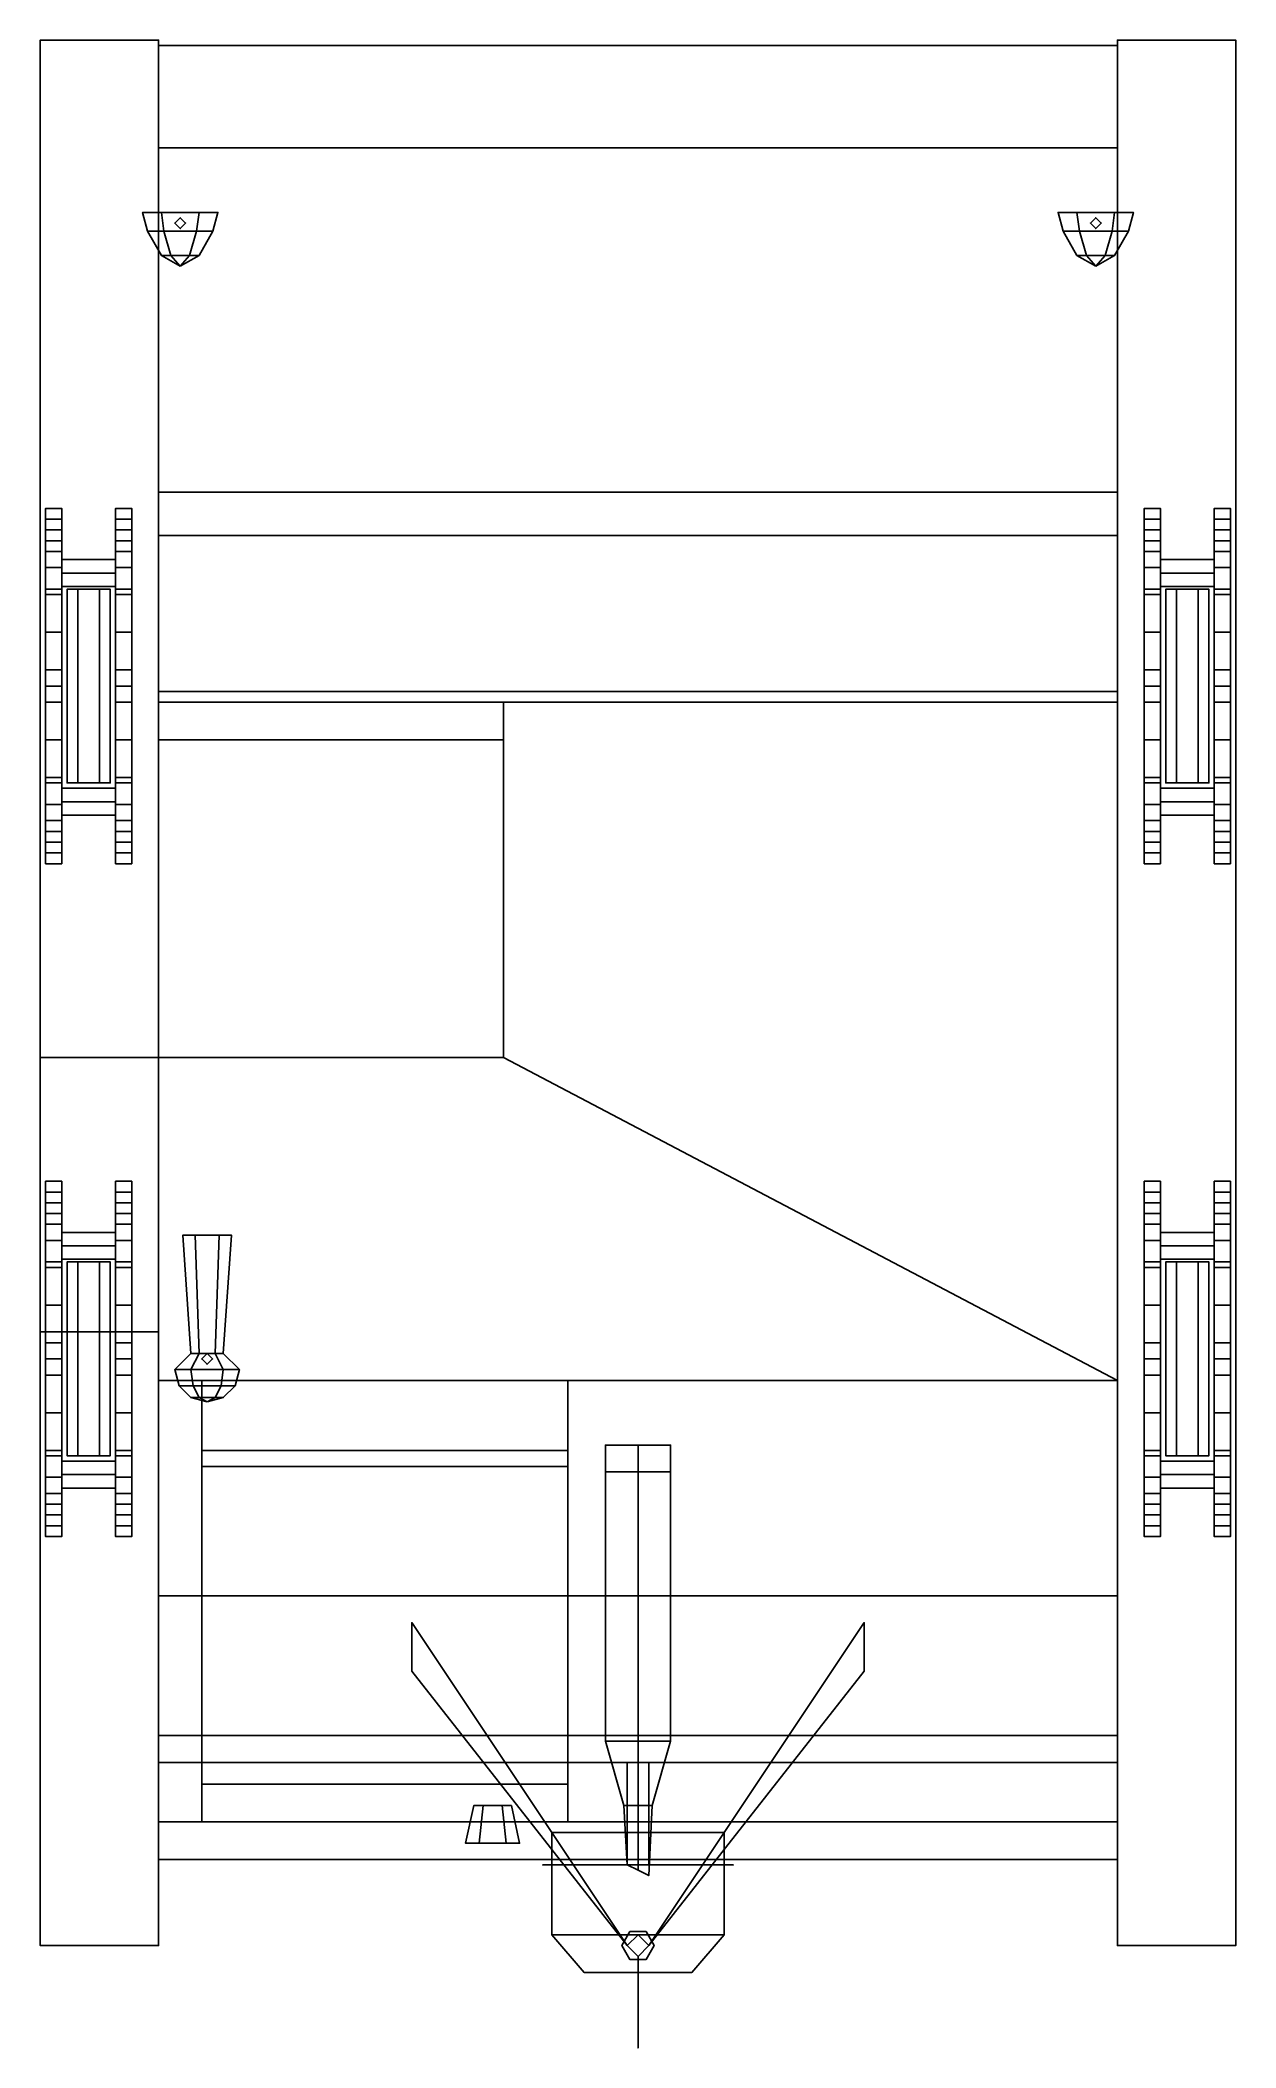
# Model space of a CAD drawing. Extents: x -1.11 to 1.11, y -1.84 to 1.89.
import ezdxf

# ---------------------------------------------------------------- set-up
doc = ezdxf.new("R2010")
doc.units = 0
doc.layers.get('0').update_dxf_attribs({"linetype": 'CONTINUOUS'})
doc.layers.add('BOGIE', color=5, linetype='CONTINUOUS')

msp = doc.modelspace()

# ---------------------------------------------------------------- linework, layer by layer
for points in [[(-1.11, 1.89, 1.02), (-1.11, 1.89, 1), (-1.11, -1.65, 0.88), (-1.11, -1.65, 0.9)], [(-0.89, 1.89, 1.02), (-0.89, 1.89, 1), (-1.11, 1.89, 1), (-1.11, 1.89, 1.02)], [(-0.89, -1.65, 0.9), (-0.89, 1.89, 1.02), (-1.11, 1.89, 1.02), (-1.11, -1.65, 0.9)], [(-1.11, -1.65, 0.88), (-1.11, 1.89, 1), (-0.89, 1.89, 1), (-0.89, -1.65, 0.88)], [(-0.89, 0.9819, 0.9692), (-0.89, 1.89, 1), (-0.89, 1.89, 1.02), (-0.89, 0.415, 0.97)], [(-0.89, 1.88, 0.91), (-0.89, 1.69, 0.42), (-0.89, 1.05, 0.32), (-0.89, 0.97, 0.97)], [(0.89, 1.88, 0.91), (0.89, 1.69, 0.42), (-0.89, 1.69, 0.42), (-0.89, 1.88, 0.91)], [(0.89, 0.97, 0.97), (0.89, 1.88, 0.91), (-0.89, 1.88, 0.91), (-0.89, 0.97, 0.97)], [(0.89, -1.65, 0.88), (0.89, 1.89, 1), (1.11, 1.89, 1), (1.11, -1.65, 0.88)], [(0.89, 1.89, 1.02), (0.89, 1.89, 1), (0.89, 0.9819, 0.9692), (0.89, 0.415, 0.97)], [(1.11, -1.65, 0.9), (1.11, 1.89, 1.02), (0.89, 1.89, 1.02), (0.89, -1.65, 0.9)], [(1.11, 1.89, 1.02), (1.11, 1.89, 1), (0.89, 1.89, 1), (0.89, 1.89, 1.02)], [(0.89, 1.05, 0.32), (0.89, 1.69, 0.42), (0.89, 1.88, 0.91), (0.89, 0.97, 0.97)], [(1.11, -1.65, 0.88), (1.11, 1.89, 1), (1.11, 1.89, 1.02), (1.11, -1.65, 0.9)], [(-0.89, 1.05, 0.32), (-0.89, 1.69, 0.42), (0.89, 1.69, 0.42), (0.89, 1.05, 0.32)], [(-0.9106, 1.535, 1.08), (-0.92, 1.57, 1.08), (-0.885, 1.57, 1.0194), (-0.8803, 1.535, 1.0275)], [(-0.8803, 1.535, 1.1325), (-0.885, 1.57, 1.1406), (-0.92, 1.57, 1.08), (-0.9106, 1.535, 1.08)], [(-0.815, 1.57, 1.1406), (-0.78, 1.57, 1.08), (-0.92, 1.57, 1.08), (-0.885, 1.57, 1.1406)], [(-0.78, 1.57, 1.08), (-0.815, 1.57, 1.0194), (-0.885, 1.57, 1.0194), (-0.92, 1.57, 1.08)], [(-0.8803, 1.535, 1.0275), (-0.885, 1.57, 1.0194), (-0.815, 1.57, 1.0194), (-0.8197, 1.535, 1.0275)], [(-0.8197, 1.535, 1.1325), (-0.815, 1.57, 1.1406), (-0.885, 1.57, 1.1406), (-0.8803, 1.535, 1.1325)], [(-0.8197, 1.535, 1.0275), (-0.815, 1.57, 1.0194), (-0.78, 1.57, 1.08), (-0.7894, 1.535, 1.08)], [(-0.7894, 1.535, 1.08), (-0.78, 1.57, 1.08), (-0.815, 1.57, 1.1406), (-0.8197, 1.535, 1.1325)], [(0.885, 1.57, 1.1406), (0.92, 1.57, 1.08), (0.78, 1.57, 1.08), (0.815, 1.57, 1.1406)], [(0.8197, 1.535, 1.1325), (0.815, 1.57, 1.1406), (0.78, 1.57, 1.08), (0.7894, 1.535, 1.08)], [(0.92, 1.57, 1.08), (0.885, 1.57, 1.0194), (0.815, 1.57, 1.0194), (0.78, 1.57, 1.08)], [(0.7894, 1.535, 1.08), (0.78, 1.57, 1.08), (0.815, 1.57, 1.0194), (0.8197, 1.535, 1.0275)], [(0.8803, 1.535, 1.1325), (0.885, 1.57, 1.1406), (0.815, 1.57, 1.1406), (0.8197, 1.535, 1.1325)], [(0.8197, 1.535, 1.0275), (0.815, 1.57, 1.0194), (0.885, 1.57, 1.0194), (0.8803, 1.535, 1.0275)], [(0.9106, 1.535, 1.08), (0.92, 1.57, 1.08), (0.885, 1.57, 1.1406), (0.8803, 1.535, 1.1325)], [(0.8803, 1.535, 1.0275), (0.885, 1.57, 1.0194), (0.92, 1.57, 1.08), (0.9106, 1.535, 1.08)], [(-0.885, 1.49, 1.08), (-0.9106, 1.535, 1.08), (-0.8803, 1.535, 1.0275), (-0.8675, 1.49, 1.0497)], [(-0.8675, 1.49, 1.1103), (-0.8803, 1.535, 1.1325), (-0.9106, 1.535, 1.08), (-0.885, 1.49, 1.08)], [(-0.8675, 1.49, 1.0497), (-0.8803, 1.535, 1.0275), (-0.8197, 1.535, 1.0275), (-0.8325, 1.49, 1.0497)], [(-0.8325, 1.49, 1.1103), (-0.8197, 1.535, 1.1325), (-0.8803, 1.535, 1.1325), (-0.8675, 1.49, 1.1103)], [(-0.85, 1.56, 0.93), (-0.86, 1.55, 0.93), (-0.86, 1.55, 1.03), (-0.85, 1.56, 1.03)], [(-0.86, 1.55, 0.93), (-0.85, 1.54, 0.93), (-0.85, 1.54, 1.03), (-0.86, 1.55, 1.03)], [(-0.84, 1.55, 0.93), (-0.85, 1.56, 0.93), (-0.85, 1.56, 1.03), (-0.84, 1.55, 1.03)], [(-0.85, 1.54, 0.93), (-0.84, 1.55, 0.93), (-0.84, 1.55, 1.03), (-0.85, 1.54, 1.03)], [(-0.8325, 1.49, 1.0497), (-0.8197, 1.535, 1.0275), (-0.7894, 1.535, 1.08), (-0.815, 1.49, 1.08)], [(-0.815, 1.49, 1.08), (-0.7894, 1.535, 1.08), (-0.8197, 1.535, 1.1325), (-0.8325, 1.49, 1.1103)], [(0.815, 1.49, 1.08), (0.7894, 1.535, 1.08), (0.8197, 1.535, 1.0275), (0.8325, 1.49, 1.0497)], [(0.8325, 1.49, 1.1103), (0.8197, 1.535, 1.1325), (0.7894, 1.535, 1.08), (0.815, 1.49, 1.08)], [(0.8325, 1.49, 1.0497), (0.8197, 1.535, 1.0275), (0.8803, 1.535, 1.0275), (0.8675, 1.49, 1.0497)], [(0.8675, 1.49, 1.1103), (0.8803, 1.535, 1.1325), (0.8197, 1.535, 1.1325), (0.8325, 1.49, 1.1103)], [(0.85, 1.56, 0.93), (0.84, 1.55, 0.93), (0.84, 1.55, 1.03), (0.85, 1.56, 1.03)], [(0.84, 1.55, 0.93), (0.85, 1.54, 0.93), (0.85, 1.54, 1.03), (0.84, 1.55, 1.03)], [(0.86, 1.55, 0.93), (0.85, 1.56, 0.93), (0.85, 1.56, 1.03), (0.86, 1.55, 1.03)], [(0.85, 1.54, 0.93), (0.86, 1.55, 0.93), (0.86, 1.55, 1.03), (0.85, 1.54, 1.03)], [(0.8675, 1.49, 1.0497), (0.8803, 1.535, 1.0275), (0.9106, 1.535, 1.08), (0.885, 1.49, 1.08)], [(0.885, 1.49, 1.08), (0.9106, 1.535, 1.08), (0.8803, 1.535, 1.1325), (0.8675, 1.49, 1.1103)], [(-0.85, 1.47, 1.08), (-0.885, 1.49, 1.08), (-0.8675, 1.49, 1.0497), (-0.85, 1.47, 1.08)], [(-0.85, 1.47, 1.08), (-0.8675, 1.49, 1.1103), (-0.885, 1.49, 1.08), (-0.85, 1.47, 1.08)], [(-0.85, 1.47, 1.08), (-0.8675, 1.49, 1.0497), (-0.8325, 1.49, 1.0497), (-0.85, 1.47, 1.08)], [(-0.85, 1.47, 1.08), (-0.8325, 1.49, 1.1103), (-0.8675, 1.49, 1.1103), (-0.85, 1.47, 1.08)], [(-0.85, 1.47, 1.08), (-0.8325, 1.49, 1.0497), (-0.815, 1.49, 1.08), (-0.85, 1.47, 1.08)], [(-0.85, 1.47, 1.08), (-0.815, 1.49, 1.08), (-0.8325, 1.49, 1.1103), (-0.85, 1.47, 1.08)], [(0.85, 1.47, 1.08), (0.815, 1.49, 1.08), (0.8325, 1.49, 1.0497), (0.85, 1.47, 1.08)], [(0.85, 1.47, 1.08), (0.8325, 1.49, 1.1103), (0.815, 1.49, 1.08), (0.85, 1.47, 1.08)], [(0.85, 1.47, 1.08), (0.8325, 1.49, 1.0497), (0.8675, 1.49, 1.0497), (0.85, 1.47, 1.08)], [(0.85, 1.47, 1.08), (0.8675, 1.49, 1.1103), (0.8325, 1.49, 1.1103), (0.85, 1.47, 1.08)], [(0.85, 1.47, 1.08), (0.8675, 1.49, 1.0497), (0.885, 1.49, 1.08), (0.85, 1.47, 1.08)], [(0.85, 1.47, 1.08), (0.885, 1.49, 1.08), (0.8675, 1.49, 1.1103), (0.85, 1.47, 1.08)], [(0.89, 1.05, 0.32), (0.89, -1, 0.32), (-0.89, -1, 0.32), (-0.89, 1.05, 0.32)], [(-0.89, 1.05, 0.32), (-0.89, -1, 0.32), (-0.89, -1.49, 0.97), (-0.89, 0.97, 0.97)], [(0.89, -1.49, 0.97), (0.89, -1, 0.32), (0.89, 1.05, 0.32), (0.89, 0.97, 0.97)], [(-0.89, 0.97, 0.97), (-0.89, 0.68, 0.97), (0.89, 0.68, 0.97), (0.89, 0.97, 0.97)], [(-0.89, 0.68, 0.97), (-0.89, -1.42, 0.97), (-0.89, -0.6, 1.04), (-0.89, 0.66, 1.04)], [(0.89, 0.66, 1.04), (0.89, 0.68, 0.97), (-0.89, 0.68, 0.97), (-0.89, 0.66, 1.04)], [(0.89, -0.6, 1.04), (0.89, -1.42, 0.97), (0.89, 0.68, 0.97), (0.89, 0.66, 1.04)], [(-0.25, 0.59, 1.24), (-0.25, 0.66, 1.04), (-0.89, 0.66, 1.04), (-0.89, 0.59, 1.24)], [(-0.89, 0.66, 1.04), (-0.89, 0, 1.04), (-0.89, 0, 1.24), (-0.89, 0.59, 1.24)], [(-0.25, 0.66, 1.04), (-0.25, 0, 1.04), (0.89, -0.6, 1.04), (0.89, 0.66, 1.04)], [(-0.25, 0, 1.24), (-0.25, 0, 1.04), (-0.25, 0.66, 1.04), (-0.25, 0.59, 1.24)], [(-0.89, 0.59, 1.24), (-0.89, 0, 1.24), (-0.25, 0, 1.24), (-0.25, 0.59, 1.24)], [(-1.11, 0, 1.09), (-1.11, 0, 0.95), (-1.11, -0.51, 0.93), (-1.11, -0.51, 1.08)], [(-0.89, 0, 1.09), (-0.89, 0, 0.95), (-1.11, 0, 0.95), (-1.11, 0, 1.09)], [(-0.89, -0.51, 1.08), (-0.89, 0, 1.09), (-1.11, 0, 1.09), (-1.11, -0.51, 1.08)], [(-0.89, 0, 1.24), (-0.89, 0, 1.04), (-0.25, 0, 1.04), (-0.25, 0, 1.24)], [(-0.89, 0, 1.04), (-0.89, -0.6, 1.04), (0.89, -0.6, 1.04), (-0.25, 0, 1.04)], [(-0.89, -0.51, 1.04), (-0.89, 0, 1.04), (-0.89, 0, 1.09), (-0.89, -0.51, 1.08)], [(-0.845, -0.33, 1.15), (-0.8225, -0.33, 1.111), (-0.815, -0.55, 1.124), (-0.83, -0.55, 1.15)], [(-0.8225, -0.33, 1.189), (-0.845, -0.33, 1.15), (-0.83, -0.55, 1.15), (-0.815, -0.55, 1.176)], [(-0.755, -0.33, 1.15), (-0.845, -0.33, 1.15), (-0.8225, -0.33, 1.189), (-0.7775, -0.33, 1.189)], [(-0.7775, -0.33, 1.111), (-0.8225, -0.33, 1.111), (-0.845, -0.33, 1.15), (-0.755, -0.33, 1.15)], [(-0.8225, -0.33, 1.111), (-0.7775, -0.33, 1.111), (-0.785, -0.55, 1.124), (-0.815, -0.55, 1.124)], [(-0.7775, -0.33, 1.189), (-0.8225, -0.33, 1.189), (-0.815, -0.55, 1.176), (-0.785, -0.55, 1.176)], [(-0.7775, -0.33, 1.111), (-0.755, -0.33, 1.15), (-0.77, -0.55, 1.15), (-0.785, -0.55, 1.124)], [(-0.755, -0.33, 1.15), (-0.7775, -0.33, 1.189), (-0.785, -0.55, 1.176), (-0.77, -0.55, 1.15)], [(-1.11, -0.51, 1.08), (-1.11, -0.51, 0.93), (-0.89, -0.51, 0.93), (-0.89, -0.51, 1.08)], [(-0.86, -0.58, 1.15), (-0.83, -0.58, 1.202), (-0.815, -0.55, 1.176), (-0.83, -0.55, 1.15)], [(-0.83, -0.58, 1.098), (-0.86, -0.58, 1.15), (-0.83, -0.55, 1.15), (-0.815, -0.55, 1.124)], [(-0.83, -0.58, 1.202), (-0.77, -0.58, 1.202), (-0.785, -0.55, 1.176), (-0.815, -0.55, 1.176)], [(-0.77, -0.58, 1.098), (-0.83, -0.58, 1.098), (-0.815, -0.55, 1.124), (-0.785, -0.55, 1.124)], [(-0.8, -0.55, 1.04), (-0.81, -0.56, 1.04), (-0.81, -0.56, 1.12), (-0.8, -0.55, 1.13)], [(-0.79, -0.56, 1.04), (-0.8, -0.55, 1.04), (-0.8, -0.55, 1.13), (-0.79, -0.56, 1.12)], [(-0.77, -0.58, 1.202), (-0.74, -0.58, 1.15), (-0.77, -0.55, 1.15), (-0.785, -0.55, 1.176)], [(-0.74, -0.58, 1.15), (-0.77, -0.58, 1.098), (-0.785, -0.55, 1.124), (-0.77, -0.55, 1.15)], [(-0.826, -0.61, 1.195), (-0.83, -0.58, 1.202), (-0.86, -0.58, 1.15), (-0.852, -0.61, 1.15)], [(-0.852, -0.61, 1.15), (-0.86, -0.58, 1.15), (-0.83, -0.58, 1.098), (-0.826, -0.61, 1.105)], [(-0.774, -0.61, 1.195), (-0.77, -0.58, 1.202), (-0.83, -0.58, 1.202), (-0.826, -0.61, 1.195)], [(-0.826, -0.61, 1.105), (-0.83, -0.58, 1.098), (-0.77, -0.58, 1.098), (-0.774, -0.61, 1.105)], [(-0.81, -0.56, 1.04), (-0.8, -0.57, 1.04), (-0.8, -0.57, 1.11), (-0.81, -0.56, 1.12)], [(-0.8, -0.57, 1.04), (-0.79, -0.56, 1.04), (-0.79, -0.56, 1.12), (-0.8, -0.57, 1.11)], [(-0.748, -0.61, 1.15), (-0.74, -0.58, 1.15), (-0.77, -0.58, 1.202), (-0.774, -0.61, 1.195)], [(-0.774, -0.61, 1.105), (-0.77, -0.58, 1.098), (-0.74, -0.58, 1.15), (-0.748, -0.61, 1.15)], [(-0.89, -0.6, 1.04), (-0.89, -1.42, 0.97), (-0.81, -1.42, 0.97), (-0.81, -0.6, 1.04)], [(-0.815, -0.632, 1.176), (-0.826, -0.61, 1.195), (-0.852, -0.61, 1.15), (-0.83, -0.632, 1.15)], [(-0.83, -0.632, 1.15), (-0.852, -0.61, 1.15), (-0.826, -0.61, 1.105), (-0.815, -0.632, 1.124)], [(-0.8, -0.64, 1.15), (-0.815, -0.632, 1.176), (-0.83, -0.632, 1.15), (-0.8, -0.64, 1.15)], [(-0.8, -0.64, 1.15), (-0.83, -0.632, 1.15), (-0.815, -0.632, 1.124), (-0.8, -0.64, 1.15)], [(-0.785, -0.632, 1.176), (-0.774, -0.61, 1.195), (-0.826, -0.61, 1.195), (-0.815, -0.632, 1.176)], [(-0.815, -0.632, 1.124), (-0.826, -0.61, 1.105), (-0.774, -0.61, 1.105), (-0.785, -0.632, 1.124)], [(-0.8, -0.64, 1.15), (-0.785, -0.632, 1.176), (-0.815, -0.632, 1.176), (-0.8, -0.64, 1.15)], [(-0.8, -0.64, 1.15), (-0.815, -0.632, 1.124), (-0.785, -0.632, 1.124), (-0.8, -0.64, 1.15)], [(-0.81, -0.6, 1.04), (-0.81, -1.42, 0.97), (-0.81, -1.35, 1.2), (-0.81, -0.76, 1.2)], [(-0.13, -0.76, 1.2), (-0.13, -0.6, 1.04), (-0.81, -0.6, 1.04), (-0.81, -0.76, 1.2)], [(-0.81, -0.6, 1.05), (-0.81, -0.6, 1.04), (-0.81, -0.76, 1.2), (-0.81, -0.73, 1.19)], [(-0.81, -0.76, 1.2), (-0.81, -0.6, 1.04), (-0.13, -0.6, 1.04), (-0.13, -0.76, 1.2)], [(-0.13, -0.73, 1.19), (-0.13, -0.6, 1.05), (-0.81, -0.6, 1.05), (-0.81, -0.73, 1.19)], [(-0.13, -0.6, 1.05), (-0.13, -0.6, 1.04), (-0.81, -0.6, 1.04), (-0.81, -0.6, 1.05)], [(-0.8, -0.64, 1.15), (-0.77, -0.632, 1.15), (-0.785, -0.632, 1.176), (-0.8, -0.64, 1.15)], [(-0.8, -0.64, 1.15), (-0.785, -0.632, 1.124), (-0.77, -0.632, 1.15), (-0.8, -0.64, 1.15)], [(-0.77, -0.632, 1.15), (-0.748, -0.61, 1.15), (-0.774, -0.61, 1.195), (-0.785, -0.632, 1.176)], [(-0.785, -0.632, 1.124), (-0.774, -0.61, 1.105), (-0.748, -0.61, 1.15), (-0.77, -0.632, 1.15)], [(-0.13, -1.35, 1.2), (-0.13, -1.42, 0.97), (-0.13, -0.6, 1.04), (-0.13, -0.76, 1.2)], [(-0.13, -0.76, 1.2), (-0.13, -0.6, 1.04), (-0.13, -0.6, 1.05), (-0.13, -0.73, 1.19)], [(-0.13, -0.6, 1.04), (-0.13, -1.42, 0.97), (0.89, -1.42, 0.97), (0.89, -0.6, 1.04)], [(-0.81, -0.73, 1.19), (-0.81, -0.76, 1.2), (-0.13, -0.76, 1.2), (-0.13, -0.73, 1.19)], [(0, -1.27, 1.05), (-0.0606, -1.27, 1.085), (-0.0606, -0.72, 1.085), (0, -0.72, 1.05)], [(-0.0606, -1.27, 1.085), (-0.0606, -1.27, 1.155), (-0.0606, -0.72, 1.155), (-0.0606, -0.72, 1.085)], [(-0.0606, -1.27, 1.155), (0, -1.27, 1.19), (0, -0.72, 1.19), (-0.0606, -0.72, 1.155)], [(0, -0.72, 1.19), (0.0606, -0.72, 1.155), (0.0606, -0.72, 1.085), (-0.0606, -0.72, 1.155)], [(-0.0606, -0.72, 1.155), (0.0606, -0.72, 1.085), (0, -0.72, 1.05), (-0.0606, -0.72, 1.085)], [(0, -1.27, 1.19), (0.0606, -1.27, 1.155), (0.0606, -0.72, 1.155), (0, -0.72, 1.19)], [(0.0606, -1.27, 1.085), (0, -1.27, 1.05), (0, -0.72, 1.05), (0.0606, -0.72, 1.085)], [(0.0606, -1.27, 1.155), (0.0606, -1.27, 1.085), (0.0606, -0.72, 1.085), (0.0606, -0.72, 1.155)], [(-0.81, -0.76, 1.2), (-0.81, -1.35, 1.2), (-0.13, -1.35, 1.2), (-0.13, -0.76, 1.2)], [(0.06, -0.77, 1.09), (-0.06, -0.77, 1.09), (-0.06, -0.77, 0.97), (0.06, -0.77, 0.97)], [(0.06, -0.77, 0.97), (-0.06, -0.77, 0.97), (-0.06, -0.77, 1.09), (0.06, -0.77, 1.09)], [(-0.89, -1, 0.32), (-0.89, -1.26, 0.46), (-0.89, -1.31, 0.53), (-0.89, -1.49, 0.97)], [(0.89, -1, 0.32), (0.89, -1.26, 0.46), (-0.89, -1.26, 0.46), (-0.89, -1, 0.32)], [(0.89, -1.31, 0.53), (0.89, -1.26, 0.46), (0.89, -1, 0.32), (0.89, -1.49, 0.97)], [(-0.02, -1.65, 0.41), (-0.42, -1.05, 0.35), (-0.42, -1.14, 0.42), (-0.02, -1.65, 0.47)], [(-0.02, -1.65, 0.47), (-0.42, -1.14, 0.42), (-0.42, -1.05, 0.35), (-0.02, -1.65, 0.41)], [(0.02, -1.65, 0.47), (0.42, -1.14, 0.42), (0.42, -1.05, 0.35), (0.02, -1.65, 0.41)], [(0.02, -1.65, 0.41), (0.42, -1.05, 0.35), (0.42, -1.14, 0.42), (0.02, -1.65, 0.47)], [(-0.89, -1.31, 0.53), (-0.89, -1.26, 0.46), (0.89, -1.26, 0.46), (0.89, -1.31, 0.53)], [(0, -1.27, 1.19), (-0.0606, -1.27, 1.155), (-0.026, -1.39, 1.135), (0, -1.39, 1.15)], [(-0.0606, -1.27, 1.155), (-0.0606, -1.27, 1.085), (-0.026, -1.39, 1.105), (-0.026, -1.39, 1.135)], [(-0.0606, -1.27, 1.085), (0, -1.27, 1.05), (0, -1.39, 1.09), (-0.026, -1.39, 1.105)], [(0.06, -1.27, 0.97), (-0.06, -1.27, 0.97), (-0.06, -1.27, 1.09), (0.06, -1.27, 1.09)], [(0.06, -1.27, 1.09), (-0.06, -1.27, 1.09), (-0.06, -1.27, 0.97), (0.06, -1.27, 0.97)], [(0, -1.27, 1.05), (0.0606, -1.27, 1.085), (0.026, -1.39, 1.105), (0, -1.39, 1.09)], [(0.0606, -1.27, 1.155), (0, -1.27, 1.19), (0, -1.39, 1.15), (0.026, -1.39, 1.135)], [(0.0606, -1.27, 1.085), (0.0606, -1.27, 1.155), (0.026, -1.39, 1.135), (0.026, -1.39, 1.105)], [(-0.89, -1.49, 0.97), (-0.89, -1.31, 0.53), (0.89, -1.31, 0.53), (0.89, -1.49, 0.97)], [(-0.02, -1.5, 0.57), (0, -1.5, 0.59), (0, -1.31, 0.59), (-0.02, -1.31, 0.57)], [(0, -1.5, 0.55), (-0.02, -1.5, 0.57), (-0.02, -1.31, 0.57), (0, -1.31, 0.55)], [(0, -1.5, 0.59), (0.02, -1.5, 0.57), (0.02, -1.31, 0.57), (0, -1.31, 0.59)], [(0.02, -1.5, 0.57), (0, -1.5, 0.55), (0, -1.31, 0.55), (0.02, -1.31, 0.57)], [(-0.81, -1.35, 1.2), (-0.81, -1.42, 0.97), (-0.13, -1.42, 0.97), (-0.13, -1.35, 1.2)], [(-0.32, -1.46, 1.13), (-0.295, -1.46, 1.1733), (-0.2875, -1.39, 1.1603), (-0.305, -1.39, 1.13)], [(-0.295, -1.46, 1.0867), (-0.32, -1.46, 1.13), (-0.305, -1.39, 1.13), (-0.2875, -1.39, 1.0997)], [(-0.2875, -1.39, 1.1603), (-0.2525, -1.39, 1.1603), (-0.235, -1.39, 1.13), (-0.305, -1.39, 1.13)], [(-0.305, -1.39, 1.13), (-0.235, -1.39, 1.13), (-0.2525, -1.39, 1.0997), (-0.2875, -1.39, 1.0997)], [(-0.295, -1.46, 1.1733), (-0.245, -1.46, 1.1733), (-0.2525, -1.39, 1.1603), (-0.2875, -1.39, 1.1603)], [(-0.245, -1.46, 1.0867), (-0.295, -1.46, 1.0867), (-0.2875, -1.39, 1.0997), (-0.2525, -1.39, 1.0997)], [(-0.245, -1.46, 1.1733), (-0.22, -1.46, 1.13), (-0.235, -1.39, 1.13), (-0.2525, -1.39, 1.1603)], [(-0.22, -1.46, 1.13), (-0.245, -1.46, 1.0867), (-0.2525, -1.39, 1.0997), (-0.235, -1.39, 1.13)], [(0, -1.51, 1.09), (-0.02, -1.5, 1.105), (-0.026, -1.39, 1.105), (0, -1.39, 1.09)], [(-0.02, -1.5, 1.105), (-0.02, -1.5, 1.135), (-0.026, -1.39, 1.135), (-0.026, -1.39, 1.105)], [(-0.02, -1.5, 1.135), (0, -1.51, 1.15), (0, -1.39, 1.15), (-0.026, -1.39, 1.135)], [(0, -1.51, 1.15), (0.02, -1.52, 1.135), (0.026, -1.39, 1.135), (0, -1.39, 1.15)], [(0.02, -1.52, 1.105), (0, -1.51, 1.09), (0, -1.39, 1.09), (0.026, -1.39, 1.105)], [(0.02, -1.52, 1.135), (0.02, -1.52, 1.105), (0.026, -1.39, 1.105), (0.026, -1.39, 1.135)], [(-0.89, -1.42, 0.97), (-0.89, -1.49, 0.97), (0.89, -1.49, 0.97), (0.89, -1.42, 0.97)], [(-0.16, -1.49, 0.97), (-0.16, -1.44, 0.85), (-0.16, -1.63, 0.85), (-0.16, -1.63, 0.97)], [(-0.16, -1.63, 0.85), (-0.16, -1.44, 0.85), (0.16, -1.44, 0.85), (0.16, -1.63, 0.85)], [(0.16, -1.63, 0.85), (0.16, -1.44, 0.85), (0.16, -1.49, 0.97), (0.16, -1.63, 0.97)], [(-0.89, -1.65, 0.88), (-0.89, -1.4559, 0.8866), (-0.89, -1.4639, 0.9063), (-0.89, -1.65, 0.9)], [(-0.32, -1.46, 1.13), (-0.22, -1.46, 1.13), (-0.245, -1.46, 1.1733), (-0.295, -1.46, 1.1733)], [(-0.295, -1.46, 1.0867), (-0.245, -1.46, 1.0867), (-0.22, -1.46, 1.13), (-0.32, -1.46, 1.13)], [(0.16, -1.63, 0.97), (0.16, -1.49, 0.97), (-0.16, -1.49, 0.97), (-0.16, -1.63, 0.97)], [(0.89, -1.4639, 0.9063), (0.89, -1.4559, 0.8866), (0.89, -1.65, 0.88), (0.89, -1.65, 0.9)], [(-0.177, -1.5, 0.4967), (-0.152, -1.5, 0.4533), (-0.0271, -1.5, 0.537), (-0.0421, -1.5, 0.563)], [(-0.0421, -1.5, 0.563), (-0.0271, -1.5, 0.537), (-0.152, -1.5, 0.4533), (-0.177, -1.5, 0.4967)], [(-0.1711, -1.5, 0.5463), (-0.177, -1.5, 0.4967), (-0.0421, -1.5, 0.563), (-0.1191, -1.5, 0.5763)], [(-0.1191, -1.5, 0.5763), (-0.0421, -1.5, 0.563), (-0.177, -1.5, 0.4967), (-0.1711, -1.5, 0.5463)], [(-0.1061, -1.5, 0.4337), (-0.152, -1.5, 0.4533), (-0.0271, -1.5, 0.537), (-0.0541, -1.5, 0.4637)], [(-0.0541, -1.5, 0.4637), (-0.0271, -1.5, 0.537), (-0.152, -1.5, 0.4533), (-0.1061, -1.5, 0.4337)], [(-0.065, -1.5, 0.73), (-0.025, -1.5, 0.76), (-0.015, -1.5, 0.61), (-0.065, -1.5, 0.67)], [(-0.065, -1.5, 0.67), (-0.015, -1.5, 0.61), (-0.025, -1.5, 0.76), (-0.065, -1.5, 0.73)], [(-0.0075, -1.5, 0.583), (0.0075, -1.5, 0.557), (-0.0271, -1.5, 0.537), (-0.0421, -1.5, 0.563)], [(-0.0421, -1.5, 0.563), (-0.0271, -1.5, 0.537), (0.0075, -1.5, 0.557), (-0.0075, -1.5, 0.583)], [(0.015, -1.5, 0.61), (-0.015, -1.5, 0.61), (-0.025, -1.5, 0.76), (0.025, -1.5, 0.76)], [(0.025, -1.5, 0.76), (-0.025, -1.5, 0.76), (-0.015, -1.5, 0.61), (0.015, -1.5, 0.61)], [(0.015, -1.5, 0.61), (-0.015, -1.5, 0.61), (-0.015, -1.5, 0.57), (0.015, -1.5, 0.57)], [(0.015, -1.5, 0.57), (-0.015, -1.5, 0.57), (-0.015, -1.5, 0.61), (0.015, -1.5, 0.61)], [(-0.0075, -1.5, 0.557), (0.0075, -1.5, 0.583), (0.0421, -1.5, 0.563), (0.0271, -1.5, 0.537)], [(0.0271, -1.5, 0.537), (0.0421, -1.5, 0.563), (0.0075, -1.5, 0.583), (-0.0075, -1.5, 0.557)], [(0.065, -1.5, 0.67), (0.015, -1.5, 0.61), (0.025, -1.5, 0.76), (0.065, -1.5, 0.73)], [(0.065, -1.5, 0.73), (0.025, -1.5, 0.76), (0.015, -1.5, 0.61), (0.065, -1.5, 0.67)], [(0.152, -1.5, 0.4533), (0.177, -1.5, 0.4967), (0.0421, -1.5, 0.563), (0.0271, -1.5, 0.537)], [(0.0271, -1.5, 0.537), (0.0421, -1.5, 0.563), (0.177, -1.5, 0.4967), (0.152, -1.5, 0.4533)], [(0.1061, -1.5, 0.4337), (0.152, -1.5, 0.4533), (0.0271, -1.5, 0.537), (0.0541, -1.5, 0.4637)], [(0.0541, -1.5, 0.4637), (0.0271, -1.5, 0.537), (0.152, -1.5, 0.4533), (0.1061, -1.5, 0.4337)], [(0.1711, -1.5, 0.5463), (0.177, -1.5, 0.4967), (0.0421, -1.5, 0.563), (0.1191, -1.5, 0.5763)], [(0.1191, -1.5, 0.5763), (0.0421, -1.5, 0.563), (0.177, -1.5, 0.4967), (0.1711, -1.5, 0.5463)], [(-0.16, -1.63, 0.97), (-0.16, -1.63, 0.85), (-0.1, -1.7, 0.85), (-0.1, -1.7, 0.97)], [(0.1, -1.7, 0.97), (0.16, -1.63, 0.97), (-0.16, -1.63, 0.97), (-0.1, -1.7, 0.97)], [(-0.1, -1.7, 0.85), (-0.16, -1.63, 0.85), (0.16, -1.63, 0.85), (0.1, -1.7, 0.85)], [(-0.015, -1.624, 0.8), (-0.03, -1.65, 0.8), (-0.03, -1.65, 0.85), (-0.015, -1.624, 0.85)], [(0, -1.63, 0.41), (-0.02, -1.65, 0.41), (-0.02, -1.65, 0.8), (0, -1.63, 0.8)], [(0.015, -1.624, 0.8), (-0.015, -1.624, 0.8), (-0.015, -1.624, 0.85), (0.015, -1.624, 0.85)], [(0.02, -1.65, 0.41), (0, -1.63, 0.41), (0, -1.63, 0.8), (0.02, -1.65, 0.8)], [(0.03, -1.65, 0.8), (0.015, -1.624, 0.8), (0.015, -1.624, 0.85), (0.03, -1.65, 0.85)], [(0.1, -1.7, 0.85), (0.16, -1.63, 0.85), (0.16, -1.63, 0.97), (0.1, -1.7, 0.97)], [(-1.11, -1.65, 0.9), (-1.11, -1.65, 0.88), (-0.89, -1.65, 0.88), (-0.89, -1.65, 0.9)], [(-0.03, -1.65, 0.8), (-0.015, -1.676, 0.8), (-0.015, -1.676, 0.85), (-0.03, -1.65, 0.85)], [(-0.02, -1.65, 0.41), (0, -1.67, 0.41), (0, -1.67, 0.8), (-0.02, -1.65, 0.8)], [(-0.015, -1.676, 0.8), (0.015, -1.676, 0.8), (0.015, -1.676, 0.85), (-0.015, -1.676, 0.85)], [(0, -1.67, 0.41), (0.02, -1.65, 0.41), (0.02, -1.65, 0.8), (0, -1.67, 0.8)], [(0, -1.72, 0.53), (0, -1.67, 0.53), (0, -1.67, 0.77), (0, -1.71, 0.8)], [(0, -1.71, 0.8), (0, -1.67, 0.77), (0, -1.67, 0.53), (0, -1.72, 0.53)], [(0.015, -1.676, 0.8), (0.03, -1.65, 0.8), (0.03, -1.65, 0.85), (0.015, -1.676, 0.85)], [(0.89, -1.65, 0.9), (0.89, -1.65, 0.88), (1.11, -1.65, 0.88), (1.11, -1.65, 0.9)], [(-0.1, -1.7, 0.97), (-0.1, -1.7, 0.85), (0.1, -1.7, 0.85), (0.1, -1.7, 0.97)], [(0, -1.84, 0.61), (0, -1.72, 0.53), (0, -1.71, 0.8), (0, -1.82, 0.8)], [(0, -1.82, 0.8), (0, -1.71, 0.8), (0, -1.72, 0.53), (0, -1.84, 0.61)], [(0, -1.84, 0.77), (0, -1.82, 0.8), (0, -1.84, 0.61)], [(0, -1.84, 0.61), (0, -1.84, 0.61), (0, -1.82, 0.8), (0, -1.84, 0.77)]]:
    msp.add_3dface(points)
at = {"layer": 'BOGIE'}
for points in [[(-1.1, 1.02, 0.2), (-1.1, 0.98, 0.17), (-1.1, 1, 0.29), (-1.1, 1.02, 0.23)], [(-1.1, 1.02, 0.23), (-1.1, 1, 0.29), (-1.07, 1, 0.29), (-1.07, 1.02, 0.23)], [(-1.07, 1.02, 0.2), (-1.07, 0.98, 0.17), (-1.1, 0.98, 0.17), (-1.1, 1.02, 0.2)], [(-1.07, 1.02, 0.23), (-1.07, 1.02, 0.2), (-1.1, 1.02, 0.2), (-1.1, 1.02, 0.23)], [(-1.07, 1, 0.29), (-1.07, 0.98, 0.17), (-1.07, 1.02, 0.2), (-1.07, 1.02, 0.23)], [(-0.97, 1.02, 0.2), (-0.97, 0.98, 0.17), (-0.97, 1, 0.29), (-0.97, 1.02, 0.23)], [(-0.97, 1.02, 0.23), (-0.97, 1, 0.29), (-0.94, 1, 0.29), (-0.94, 1.02, 0.23)], [(-0.94, 1.02, 0.2), (-0.94, 0.98, 0.17), (-0.97, 0.98, 0.17), (-0.97, 1.02, 0.2)], [(-0.94, 1.02, 0.23), (-0.94, 1.02, 0.2), (-0.97, 1.02, 0.2), (-0.97, 1.02, 0.23)], [(-0.94, 1, 0.29), (-0.94, 0.98, 0.17), (-0.94, 1.02, 0.2), (-0.94, 1.02, 0.23)], [(0.94, 1.02, 0.23), (0.94, 1, 0.29), (0.97, 1, 0.29), (0.97, 1.02, 0.23)], [(0.94, 1.02, 0.2), (0.94, 0.98, 0.17), (0.94, 1, 0.29), (0.94, 1.02, 0.23)], [(0.97, 1.02, 0.23), (0.97, 1.02, 0.2), (0.94, 1.02, 0.2), (0.94, 1.02, 0.23)], [(0.97, 1.02, 0.2), (0.97, 0.98, 0.17), (0.94, 0.98, 0.17), (0.94, 1.02, 0.2)], [(0.97, 1, 0.29), (0.97, 0.98, 0.17), (0.97, 1.02, 0.2), (0.97, 1.02, 0.23)], [(1.07, 1.02, 0.23), (1.07, 1, 0.29), (1.1, 1, 0.29), (1.1, 1.02, 0.23)], [(1.07, 1.02, 0.2), (1.07, 0.98, 0.17), (1.07, 1, 0.29), (1.07, 1.02, 0.23)], [(1.1, 1.02, 0.23), (1.1, 1.02, 0.2), (1.07, 1.02, 0.2), (1.07, 1.02, 0.23)], [(1.1, 1.02, 0.2), (1.1, 0.98, 0.17), (1.07, 0.98, 0.17), (1.07, 1.02, 0.2)], [(1.1, 1, 0.29), (1.1, 0.98, 0.17), (1.1, 1.02, 0.2), (1.1, 1.02, 0.23)], [(-1.1, 0.98, 0.17), (-1.1, 0.69, 0.2), (-1.1, 0.69, 0.29), (-1.1, 1, 0.29)], [(-1.1, 1, 0.29), (-1.1, 0.72, 0.29), (-1.1, 0.79, 0.33), (-1.1, 0.96, 0.43)], [(-1.07, 0.96, 0.43), (-1.07, 1, 0.29), (-1.1, 1, 0.29), (-1.1, 0.96, 0.43)], [(-1.07, 0.98, 0.17), (-1.07, 0.69, 0.2), (-1.1, 0.69, 0.2), (-1.1, 0.98, 0.17)], [(-1.07, 0.69, 0.29), (-1.07, 0.69, 0.2), (-1.07, 0.98, 0.17), (-1.07, 1, 0.29)], [(-1.07, 0.79, 0.33), (-1.07, 0.72, 0.29), (-1.07, 1, 0.29), (-1.07, 0.96, 0.43)], [(-0.97, 0.98, 0.17), (-0.97, 0.69, 0.2), (-0.97, 0.69, 0.29), (-0.97, 1, 0.29)], [(-0.97, 1, 0.29), (-0.97, 0.72, 0.29), (-0.97, 0.79, 0.33), (-0.97, 0.96, 0.43)], [(-0.94, 0.96, 0.43), (-0.94, 1, 0.29), (-0.97, 1, 0.29), (-0.97, 0.96, 0.43)], [(-0.94, 0.98, 0.17), (-0.94, 0.69, 0.2), (-0.97, 0.69, 0.2), (-0.97, 0.98, 0.17)], [(-0.94, 0.69, 0.29), (-0.94, 0.69, 0.2), (-0.94, 0.98, 0.17), (-0.94, 1, 0.29)], [(-0.94, 0.79, 0.33), (-0.94, 0.72, 0.29), (-0.94, 1, 0.29), (-0.94, 0.96, 0.43)], [(0.94, 0.98, 0.17), (0.94, 0.69, 0.2), (0.94, 0.69, 0.29), (0.94, 1, 0.29)], [(0.97, 0.96, 0.43), (0.97, 1, 0.29), (0.94, 1, 0.29), (0.94, 0.96, 0.43)], [(0.94, 1, 0.29), (0.94, 0.72, 0.29), (0.94, 0.79, 0.33), (0.94, 0.96, 0.43)], [(0.97, 0.98, 0.17), (0.97, 0.69, 0.2), (0.94, 0.69, 0.2), (0.94, 0.98, 0.17)], [(0.97, 0.69, 0.29), (0.97, 0.69, 0.2), (0.97, 0.98, 0.17), (0.97, 1, 0.29)], [(0.97, 0.79, 0.33), (0.97, 0.72, 0.29), (0.97, 1, 0.29), (0.97, 0.96, 0.43)], [(1.07, 0.98, 0.17), (1.07, 0.69, 0.2), (1.07, 0.69, 0.29), (1.07, 1, 0.29)], [(1.1, 0.96, 0.43), (1.1, 1, 0.29), (1.07, 1, 0.29), (1.07, 0.96, 0.43)], [(1.07, 1, 0.29), (1.07, 0.72, 0.29), (1.07, 0.79, 0.33), (1.07, 0.96, 0.43)], [(1.1, 0.98, 0.17), (1.1, 0.69, 0.2), (1.07, 0.69, 0.2), (1.07, 0.98, 0.17)], [(1.1, 0.69, 0.29), (1.1, 0.69, 0.2), (1.1, 0.98, 0.17), (1.1, 1, 0.29)], [(1.1, 0.79, 0.33), (1.1, 0.72, 0.29), (1.1, 1, 0.29), (1.1, 0.96, 0.43)], [(-1.1, 0.96, 0.43), (-1.1, 0.79, 0.33), (-1.1, 0.86, 0.41), (-1.1, 0.94, 0.49)], [(-1.07, 0.94, 0.49), (-1.07, 0.96, 0.43), (-1.1, 0.96, 0.43), (-1.1, 0.94, 0.49)], [(-1.1, 0.94, 0.49), (-1.1, 0.86, 0.41), (-1.1, 0.87, 0.49), (-1.1, 0.91, 0.51)], [(-1.07, 0.91, 0.51), (-1.07, 0.94, 0.49), (-1.1, 0.94, 0.49), (-1.1, 0.91, 0.51)], [(-1.07, 0.86, 0.41), (-1.07, 0.79, 0.33), (-1.07, 0.96, 0.43), (-1.07, 0.94, 0.49)], [(-1.07, 0.87, 0.49), (-1.07, 0.86, 0.41), (-1.07, 0.94, 0.49), (-1.07, 0.91, 0.51)], [(-0.97, 0.96, 0.43), (-0.97, 0.79, 0.33), (-0.97, 0.86, 0.41), (-0.97, 0.94, 0.49)], [(-0.94, 0.94, 0.49), (-0.94, 0.96, 0.43), (-0.97, 0.96, 0.43), (-0.97, 0.94, 0.49)], [(-0.97, 0.94, 0.49), (-0.97, 0.86, 0.41), (-0.97, 0.87, 0.49), (-0.97, 0.91, 0.51)], [(-0.94, 0.91, 0.51), (-0.94, 0.94, 0.49), (-0.97, 0.94, 0.49), (-0.97, 0.91, 0.51)], [(-0.94, 0.86, 0.41), (-0.94, 0.79, 0.33), (-0.94, 0.96, 0.43), (-0.94, 0.94, 0.49)], [(-0.94, 0.87, 0.49), (-0.94, 0.86, 0.41), (-0.94, 0.94, 0.49), (-0.94, 0.91, 0.51)], [(0.97, 0.94, 0.49), (0.97, 0.96, 0.43), (0.94, 0.96, 0.43), (0.94, 0.94, 0.49)], [(0.94, 0.96, 0.43), (0.94, 0.79, 0.33), (0.94, 0.86, 0.41), (0.94, 0.94, 0.49)], [(0.94, 0.94, 0.49), (0.94, 0.86, 0.41), (0.94, 0.87, 0.49), (0.94, 0.91, 0.51)], [(0.97, 0.91, 0.51), (0.97, 0.94, 0.49), (0.94, 0.94, 0.49), (0.94, 0.91, 0.51)], [(0.97, 0.86, 0.41), (0.97, 0.79, 0.33), (0.97, 0.96, 0.43), (0.97, 0.94, 0.49)], [(0.97, 0.87, 0.49), (0.97, 0.86, 0.41), (0.97, 0.94, 0.49), (0.97, 0.91, 0.51)], [(1.1, 0.94, 0.49), (1.1, 0.96, 0.43), (1.07, 0.96, 0.43), (1.07, 0.94, 0.49)], [(1.07, 0.96, 0.43), (1.07, 0.79, 0.33), (1.07, 0.86, 0.41), (1.07, 0.94, 0.49)], [(1.07, 0.94, 0.49), (1.07, 0.86, 0.41), (1.07, 0.87, 0.49), (1.07, 0.91, 0.51)], [(1.1, 0.91, 0.51), (1.1, 0.94, 0.49), (1.07, 0.94, 0.49), (1.07, 0.91, 0.51)], [(1.1, 0.86, 0.41), (1.1, 0.79, 0.33), (1.1, 0.96, 0.43), (1.1, 0.94, 0.49)], [(1.1, 0.87, 0.49), (1.1, 0.86, 0.41), (1.1, 0.94, 0.49), (1.1, 0.91, 0.51)], [(-1.1, 0.91, 0.51), (-1.1, 0.87, 0.49), (-1.07, 0.87, 0.49), (-1.07, 0.91, 0.51)], [(-1.07, 0.9, 0.45), (-1.07, 0.925, 0.475), (-0.97, 0.925, 0.475), (-0.97, 0.9, 0.45)], [(-1.07, 0.925, 0.475), (-1.07, 0.9, 0.5), (-0.97, 0.9, 0.5), (-0.97, 0.925, 0.475)], [(-1.07, 0.875, 0.475), (-1.07, 0.9, 0.45), (-0.97, 0.9, 0.45), (-0.97, 0.875, 0.475)], [(-1.07, 0.9, 0.5), (-1.07, 0.875, 0.475), (-0.97, 0.875, 0.475), (-0.97, 0.9, 0.5)], [(-0.97, 0.91, 0.51), (-0.97, 0.87, 0.49), (-0.94, 0.87, 0.49), (-0.94, 0.91, 0.51)], [(0.94, 0.91, 0.51), (0.94, 0.87, 0.49), (0.97, 0.87, 0.49), (0.97, 0.91, 0.51)], [(0.97, 0.925, 0.475), (0.97, 0.9, 0.5), (1.07, 0.9, 0.5), (1.07, 0.925, 0.475)], [(0.97, 0.9, 0.45), (0.97, 0.925, 0.475), (1.07, 0.925, 0.475), (1.07, 0.9, 0.45)], [(0.97, 0.9, 0.5), (0.97, 0.875, 0.475), (1.07, 0.875, 0.475), (1.07, 0.9, 0.5)], [(0.97, 0.875, 0.475), (0.97, 0.9, 0.45), (1.07, 0.9, 0.45), (1.07, 0.875, 0.475)], [(1.07, 0.91, 0.51), (1.07, 0.87, 0.49), (1.1, 0.87, 0.49), (1.1, 0.91, 0.51)], [(-1.1, 0.87, 0.49), (-1.1, 0.86, 0.41), (-1.07, 0.86, 0.41), (-1.07, 0.87, 0.49)], [(-1.1, 0.86, 0.41), (-1.1, 0.79, 0.33), (-1.07, 0.79, 0.33), (-1.07, 0.86, 0.41)], [(-1.06, 0.87, 0.47), (-0.98, 0.87, 0.47), (-1, 0.87, 0.4354), (-1.04, 0.87, 0.4354)], [(-1.04, 0.51, 0.4354), (-1.06, 0.51, 0.47), (-1.06, 0.87, 0.47), (-1.04, 0.87, 0.4354)], [(-1.04, 0.87, 0.5046), (-1, 0.87, 0.5046), (-0.98, 0.87, 0.47), (-1.06, 0.87, 0.47)], [(-1.06, 0.51, 0.47), (-1.04, 0.51, 0.5046), (-1.04, 0.87, 0.5046), (-1.06, 0.87, 0.47)], [(-1, 0.51, 0.4354), (-1.04, 0.51, 0.4354), (-1.04, 0.87, 0.4354), (-1, 0.87, 0.4354)], [(-1.04, 0.51, 0.5046), (-1, 0.51, 0.5046), (-1, 0.87, 0.5046), (-1.04, 0.87, 0.5046)], [(-0.98, 0.51, 0.47), (-1, 0.51, 0.4354), (-1, 0.87, 0.4354), (-0.98, 0.87, 0.47)], [(-1, 0.51, 0.5046), (-0.98, 0.51, 0.47), (-0.98, 0.87, 0.47), (-1, 0.87, 0.5046)], [(-0.97, 0.87, 0.49), (-0.97, 0.86, 0.41), (-0.94, 0.86, 0.41), (-0.94, 0.87, 0.49)], [(-0.97, 0.86, 0.41), (-0.97, 0.79, 0.33), (-0.94, 0.79, 0.33), (-0.94, 0.86, 0.41)], [(0.94, 0.87, 0.49), (0.94, 0.86, 0.41), (0.97, 0.86, 0.41), (0.97, 0.87, 0.49)], [(0.94, 0.86, 0.41), (0.94, 0.79, 0.33), (0.97, 0.79, 0.33), (0.97, 0.86, 0.41)], [(1, 0.51, 0.4354), (0.98, 0.51, 0.47), (0.98, 0.87, 0.47), (1, 0.87, 0.4354)], [(0.98, 0.87, 0.47), (1.06, 0.87, 0.47), (1.04, 0.87, 0.4354), (1, 0.87, 0.4354)], [(0.98, 0.51, 0.47), (1, 0.51, 0.5046), (1, 0.87, 0.5046), (0.98, 0.87, 0.47)], [(1, 0.87, 0.5046), (1.04, 0.87, 0.5046), (1.06, 0.87, 0.47), (0.98, 0.87, 0.47)], [(1.04, 0.51, 0.4354), (1, 0.51, 0.4354), (1, 0.87, 0.4354), (1.04, 0.87, 0.4354)], [(1, 0.51, 0.5046), (1.04, 0.51, 0.5046), (1.04, 0.87, 0.5046), (1, 0.87, 0.5046)], [(1.06, 0.51, 0.47), (1.04, 0.51, 0.4354), (1.04, 0.87, 0.4354), (1.06, 0.87, 0.47)], [(1.04, 0.51, 0.5046), (1.06, 0.51, 0.47), (1.06, 0.87, 0.47), (1.04, 0.87, 0.5046)], [(1.07, 0.87, 0.49), (1.07, 0.86, 0.41), (1.1, 0.86, 0.41), (1.1, 0.87, 0.49)], [(1.07, 0.86, 0.41), (1.07, 0.79, 0.33), (1.1, 0.79, 0.33), (1.1, 0.86, 0.41)], [(-1.1, 0.79, 0.33), (-1.1, 0.72, 0.29), (-1.07, 0.72, 0.29), (-1.07, 0.79, 0.33)], [(-0.97, 0.79, 0.33), (-0.97, 0.72, 0.29), (-0.94, 0.72, 0.29), (-0.94, 0.79, 0.33)], [(0.94, 0.79, 0.33), (0.94, 0.72, 0.29), (0.97, 0.72, 0.29), (0.97, 0.79, 0.33)], [(1.07, 0.79, 0.33), (1.07, 0.72, 0.29), (1.1, 0.72, 0.29), (1.1, 0.79, 0.33)], [(-1.1, 0.72, 0.29), (-1.1, 0.66, 0.29), (-1.07, 0.66, 0.29), (-1.07, 0.72, 0.29)], [(-0.97, 0.72, 0.29), (-0.97, 0.66, 0.29), (-0.94, 0.66, 0.29), (-0.94, 0.72, 0.29)], [(0.94, 0.72, 0.29), (0.94, 0.66, 0.29), (0.97, 0.66, 0.29), (0.97, 0.72, 0.29)], [(1.07, 0.72, 0.29), (1.07, 0.66, 0.29), (1.1, 0.66, 0.29), (1.1, 0.72, 0.29)], [(-1.1, 0.69, 0.29), (-1.1, 0.69, 0.2), (-1.1, 0.4, 0.17), (-1.1, 0.38, 0.29)], [(-1.1, 0.4, 0.17), (-1.1, 0.69, 0.2), (-1.07, 0.69, 0.2), (-1.07, 0.4, 0.17)], [(-1.07, 0.4, 0.17), (-1.07, 0.69, 0.2), (-1.07, 0.69, 0.29), (-1.07, 0.38, 0.29)], [(-0.97, 0.69, 0.29), (-0.97, 0.69, 0.2), (-0.97, 0.4, 0.17), (-0.97, 0.38, 0.29)], [(-0.97, 0.4, 0.17), (-0.97, 0.69, 0.2), (-0.94, 0.69, 0.2), (-0.94, 0.4, 0.17)], [(-0.94, 0.4, 0.17), (-0.94, 0.69, 0.2), (-0.94, 0.69, 0.29), (-0.94, 0.38, 0.29)], [(0.94, 0.69, 0.29), (0.94, 0.69, 0.2), (0.94, 0.4, 0.17), (0.94, 0.38, 0.29)], [(0.94, 0.4, 0.17), (0.94, 0.69, 0.2), (0.97, 0.69, 0.2), (0.97, 0.4, 0.17)], [(0.97, 0.4, 0.17), (0.97, 0.69, 0.2), (0.97, 0.69, 0.29), (0.97, 0.38, 0.29)], [(1.07, 0.69, 0.29), (1.07, 0.69, 0.2), (1.07, 0.4, 0.17), (1.07, 0.38, 0.29)], [(1.07, 0.4, 0.17), (1.07, 0.69, 0.2), (1.1, 0.69, 0.2), (1.1, 0.4, 0.17)], [(1.1, 0.4, 0.17), (1.1, 0.69, 0.2), (1.1, 0.69, 0.29), (1.1, 0.38, 0.29)], [(-1.1, 0.59, 0.33), (-1.1, 0.66, 0.29), (-1.1, 0.38, 0.29), (-1.1, 0.42, 0.43)], [(-1.07, 0.59, 0.33), (-1.07, 0.66, 0.29), (-1.1, 0.66, 0.29), (-1.1, 0.59, 0.33)], [(-1.07, 0.38, 0.29), (-1.07, 0.66, 0.29), (-1.07, 0.59, 0.33), (-1.07, 0.42, 0.43)], [(-0.97, 0.59, 0.33), (-0.97, 0.66, 0.29), (-0.97, 0.38, 0.29), (-0.97, 0.42, 0.43)], [(-0.94, 0.59, 0.33), (-0.94, 0.66, 0.29), (-0.97, 0.66, 0.29), (-0.97, 0.59, 0.33)], [(-0.94, 0.38, 0.29), (-0.94, 0.66, 0.29), (-0.94, 0.59, 0.33), (-0.94, 0.42, 0.43)], [(0.97, 0.59, 0.33), (0.97, 0.66, 0.29), (0.94, 0.66, 0.29), (0.94, 0.59, 0.33)], [(0.94, 0.59, 0.33), (0.94, 0.66, 0.29), (0.94, 0.38, 0.29), (0.94, 0.42, 0.43)], [(0.97, 0.38, 0.29), (0.97, 0.66, 0.29), (0.97, 0.59, 0.33), (0.97, 0.42, 0.43)], [(1.1, 0.59, 0.33), (1.1, 0.66, 0.29), (1.07, 0.66, 0.29), (1.07, 0.59, 0.33)], [(1.07, 0.59, 0.33), (1.07, 0.66, 0.29), (1.07, 0.38, 0.29), (1.07, 0.42, 0.43)], [(1.1, 0.38, 0.29), (1.1, 0.66, 0.29), (1.1, 0.59, 0.33), (1.1, 0.42, 0.43)], [(-1.1, 0.52, 0.41), (-1.1, 0.59, 0.33), (-1.1, 0.42, 0.43), (-1.1, 0.44, 0.49)], [(-1.07, 0.52, 0.41), (-1.07, 0.59, 0.33), (-1.1, 0.59, 0.33), (-1.1, 0.52, 0.41)], [(-1.07, 0.42, 0.43), (-1.07, 0.59, 0.33), (-1.07, 0.52, 0.41), (-1.07, 0.44, 0.49)], [(-0.97, 0.52, 0.41), (-0.97, 0.59, 0.33), (-0.97, 0.42, 0.43), (-0.97, 0.44, 0.49)], [(-0.94, 0.52, 0.41), (-0.94, 0.59, 0.33), (-0.97, 0.59, 0.33), (-0.97, 0.52, 0.41)], [(-0.94, 0.42, 0.43), (-0.94, 0.59, 0.33), (-0.94, 0.52, 0.41), (-0.94, 0.44, 0.49)], [(0.94, 0.52, 0.41), (0.94, 0.59, 0.33), (0.94, 0.42, 0.43), (0.94, 0.44, 0.49)], [(0.97, 0.52, 0.41), (0.97, 0.59, 0.33), (0.94, 0.59, 0.33), (0.94, 0.52, 0.41)], [(0.97, 0.42, 0.43), (0.97, 0.59, 0.33), (0.97, 0.52, 0.41), (0.97, 0.44, 0.49)], [(1.07, 0.52, 0.41), (1.07, 0.59, 0.33), (1.07, 0.42, 0.43), (1.07, 0.44, 0.49)], [(1.1, 0.52, 0.41), (1.1, 0.59, 0.33), (1.07, 0.59, 0.33), (1.07, 0.52, 0.41)], [(1.1, 0.42, 0.43), (1.1, 0.59, 0.33), (1.1, 0.52, 0.41), (1.1, 0.44, 0.49)], [(-1.07, 0.51, 0.49), (-1.07, 0.52, 0.41), (-1.1, 0.52, 0.41), (-1.1, 0.51, 0.49)], [(-1.1, 0.51, 0.49), (-1.1, 0.52, 0.41), (-1.1, 0.44, 0.49), (-1.1, 0.47, 0.51)], [(-1.07, 0.47, 0.51), (-1.07, 0.51, 0.49), (-1.1, 0.51, 0.49), (-1.1, 0.47, 0.51)], [(-1.07, 0.44, 0.49), (-1.07, 0.52, 0.41), (-1.07, 0.51, 0.49), (-1.07, 0.47, 0.51)], [(-1.07, 0.475, 0.45), (-1.07, 0.5, 0.475), (-0.97, 0.5, 0.475), (-0.97, 0.475, 0.45)], [(-1.07, 0.5, 0.475), (-1.07, 0.475, 0.5), (-0.97, 0.475, 0.5), (-0.97, 0.5, 0.475)], [(-1.04, 0.51, 0.4354), (-1, 0.51, 0.4354), (-0.98, 0.51, 0.47), (-1.06, 0.51, 0.47)], [(-1.06, 0.51, 0.47), (-0.98, 0.51, 0.47), (-1, 0.51, 0.5046), (-1.04, 0.51, 0.5046)], [(-0.94, 0.51, 0.49), (-0.94, 0.52, 0.41), (-0.97, 0.52, 0.41), (-0.97, 0.51, 0.49)], [(-0.97, 0.51, 0.49), (-0.97, 0.52, 0.41), (-0.97, 0.44, 0.49), (-0.97, 0.47, 0.51)], [(-0.94, 0.47, 0.51), (-0.94, 0.51, 0.49), (-0.97, 0.51, 0.49), (-0.97, 0.47, 0.51)], [(-0.94, 0.44, 0.49), (-0.94, 0.52, 0.41), (-0.94, 0.51, 0.49), (-0.94, 0.47, 0.51)], [(0.94, 0.51, 0.49), (0.94, 0.52, 0.41), (0.94, 0.44, 0.49), (0.94, 0.47, 0.51)], [(0.97, 0.51, 0.49), (0.97, 0.52, 0.41), (0.94, 0.52, 0.41), (0.94, 0.51, 0.49)], [(0.97, 0.47, 0.51), (0.97, 0.51, 0.49), (0.94, 0.51, 0.49), (0.94, 0.47, 0.51)], [(0.97, 0.44, 0.49), (0.97, 0.52, 0.41), (0.97, 0.51, 0.49), (0.97, 0.47, 0.51)], [(0.97, 0.5, 0.475), (0.97, 0.475, 0.5), (1.07, 0.475, 0.5), (1.07, 0.5, 0.475)], [(0.97, 0.475, 0.45), (0.97, 0.5, 0.475), (1.07, 0.5, 0.475), (1.07, 0.475, 0.45)], [(1, 0.51, 0.4354), (1.04, 0.51, 0.4354), (1.06, 0.51, 0.47), (0.98, 0.51, 0.47)], [(0.98, 0.51, 0.47), (1.06, 0.51, 0.47), (1.04, 0.51, 0.5046), (1, 0.51, 0.5046)], [(1.07, 0.51, 0.49), (1.07, 0.52, 0.41), (1.07, 0.44, 0.49), (1.07, 0.47, 0.51)], [(1.1, 0.51, 0.49), (1.1, 0.52, 0.41), (1.07, 0.52, 0.41), (1.07, 0.51, 0.49)], [(1.1, 0.47, 0.51), (1.1, 0.51, 0.49), (1.07, 0.51, 0.49), (1.07, 0.47, 0.51)], [(1.1, 0.44, 0.49), (1.1, 0.52, 0.41), (1.1, 0.51, 0.49), (1.1, 0.47, 0.51)], [(-1.1, 0.47, 0.51), (-1.1, 0.44, 0.49), (-1.07, 0.44, 0.49), (-1.07, 0.47, 0.51)], [(-1.07, 0.45, 0.475), (-1.07, 0.475, 0.45), (-0.97, 0.475, 0.45), (-0.97, 0.45, 0.475)], [(-1.07, 0.475, 0.5), (-1.07, 0.45, 0.475), (-0.97, 0.45, 0.475), (-0.97, 0.475, 0.5)], [(-0.97, 0.47, 0.51), (-0.97, 0.44, 0.49), (-0.94, 0.44, 0.49), (-0.94, 0.47, 0.51)], [(0.94, 0.47, 0.51), (0.94, 0.44, 0.49), (0.97, 0.44, 0.49), (0.97, 0.47, 0.51)], [(0.97, 0.475, 0.5), (0.97, 0.45, 0.475), (1.07, 0.45, 0.475), (1.07, 0.475, 0.5)], [(0.97, 0.45, 0.475), (0.97, 0.475, 0.45), (1.07, 0.475, 0.45), (1.07, 0.45, 0.475)], [(1.07, 0.47, 0.51), (1.07, 0.44, 0.49), (1.1, 0.44, 0.49), (1.1, 0.47, 0.51)], [(-1.1, 0.44, 0.49), (-1.1, 0.42, 0.43), (-1.07, 0.42, 0.43), (-1.07, 0.44, 0.49)], [(-1.1, 0.42, 0.43), (-1.1, 0.38, 0.29), (-1.07, 0.38, 0.29), (-1.07, 0.42, 0.43)], [(-0.97, 0.44, 0.49), (-0.97, 0.42, 0.43), (-0.94, 0.42, 0.43), (-0.94, 0.44, 0.49)], [(-0.97, 0.42, 0.43), (-0.97, 0.38, 0.29), (-0.94, 0.38, 0.29), (-0.94, 0.42, 0.43)], [(0.94, 0.44, 0.49), (0.94, 0.42, 0.43), (0.97, 0.42, 0.43), (0.97, 0.44, 0.49)], [(0.94, 0.42, 0.43), (0.94, 0.38, 0.29), (0.97, 0.38, 0.29), (0.97, 0.42, 0.43)], [(1.07, 0.44, 0.49), (1.07, 0.42, 0.43), (1.1, 0.42, 0.43), (1.1, 0.44, 0.49)], [(1.07, 0.42, 0.43), (1.07, 0.38, 0.29), (1.1, 0.38, 0.29), (1.1, 0.42, 0.43)], [(-1.1, 0.38, 0.29), (-1.1, 0.4, 0.17), (-1.1, 0.36, 0.2), (-1.1, 0.36, 0.23)], [(-1.1, 0.36, 0.2), (-1.1, 0.4, 0.17), (-1.07, 0.4, 0.17), (-1.07, 0.36, 0.2)], [(-1.07, 0.36, 0.23), (-1.07, 0.38, 0.29), (-1.1, 0.38, 0.29), (-1.1, 0.36, 0.23)], [(-1.07, 0.36, 0.2), (-1.07, 0.4, 0.17), (-1.07, 0.38, 0.29), (-1.07, 0.36, 0.23)], [(-0.97, 0.38, 0.29), (-0.97, 0.4, 0.17), (-0.97, 0.36, 0.2), (-0.97, 0.36, 0.23)], [(-0.97, 0.36, 0.2), (-0.97, 0.4, 0.17), (-0.94, 0.4, 0.17), (-0.94, 0.36, 0.2)], [(-0.94, 0.36, 0.23), (-0.94, 0.38, 0.29), (-0.97, 0.38, 0.29), (-0.97, 0.36, 0.23)], [(-0.94, 0.36, 0.2), (-0.94, 0.4, 0.17), (-0.94, 0.38, 0.29), (-0.94, 0.36, 0.23)], [(0.94, 0.38, 0.29), (0.94, 0.4, 0.17), (0.94, 0.36, 0.2), (0.94, 0.36, 0.23)], [(0.94, 0.36, 0.2), (0.94, 0.4, 0.17), (0.97, 0.4, 0.17), (0.97, 0.36, 0.2)], [(0.97, 0.36, 0.23), (0.97, 0.38, 0.29), (0.94, 0.38, 0.29), (0.94, 0.36, 0.23)], [(0.97, 0.36, 0.2), (0.97, 0.4, 0.17), (0.97, 0.38, 0.29), (0.97, 0.36, 0.23)], [(1.07, 0.38, 0.29), (1.07, 0.4, 0.17), (1.07, 0.36, 0.2), (1.07, 0.36, 0.23)], [(1.07, 0.36, 0.2), (1.07, 0.4, 0.17), (1.1, 0.4, 0.17), (1.1, 0.36, 0.2)], [(1.1, 0.36, 0.23), (1.1, 0.38, 0.29), (1.07, 0.38, 0.29), (1.07, 0.36, 0.23)], [(1.1, 0.36, 0.2), (1.1, 0.4, 0.17), (1.1, 0.38, 0.29), (1.1, 0.36, 0.23)], [(-1.1, 0.36, 0.23), (-1.1, 0.36, 0.2), (-1.07, 0.36, 0.2), (-1.07, 0.36, 0.23)], [(-0.97, 0.36, 0.23), (-0.97, 0.36, 0.2), (-0.94, 0.36, 0.2), (-0.94, 0.36, 0.23)], [(0.94, 0.36, 0.23), (0.94, 0.36, 0.2), (0.97, 0.36, 0.2), (0.97, 0.36, 0.23)], [(1.07, 0.36, 0.23), (1.07, 0.36, 0.2), (1.1, 0.36, 0.2), (1.1, 0.36, 0.23)], [(-1.1, -0.23, 0.23), (-1.1, -0.25, 0.29), (-1.07, -0.25, 0.29), (-1.07, -0.23, 0.23)], [(-1.1, -0.23, 0.2), (-1.1, -0.27, 0.17), (-1.1, -0.25, 0.29), (-1.1, -0.23, 0.23)], [(-1.07, -0.23, 0.23), (-1.07, -0.23, 0.2), (-1.1, -0.23, 0.2), (-1.1, -0.23, 0.23)], [(-1.07, -0.23, 0.2), (-1.07, -0.27, 0.17), (-1.1, -0.27, 0.17), (-1.1, -0.23, 0.2)], [(-1.1, -0.27, 0.17), (-1.1, -0.56, 0.2), (-1.1, -0.56, 0.29), (-1.1, -0.25, 0.29)], [(-1.07, -0.29, 0.43), (-1.07, -0.25, 0.29), (-1.1, -0.25, 0.29), (-1.1, -0.29, 0.43)], [(-1.1, -0.25, 0.29), (-1.1, -0.53, 0.29), (-1.1, -0.46, 0.33), (-1.1, -0.29, 0.43)], [(-1.07, -0.25, 0.29), (-1.07, -0.27, 0.17), (-1.07, -0.23, 0.2), (-1.07, -0.23, 0.23)], [(-1.07, -0.56, 0.29), (-1.07, -0.56, 0.2), (-1.07, -0.27, 0.17), (-1.07, -0.25, 0.29)], [(-1.07, -0.46, 0.33), (-1.07, -0.53, 0.29), (-1.07, -0.25, 0.29), (-1.07, -0.29, 0.43)], [(-0.97, -0.23, 0.2), (-0.97, -0.27, 0.17), (-0.97, -0.25, 0.29), (-0.97, -0.23, 0.23)], [(-0.97, -0.23, 0.23), (-0.97, -0.25, 0.29), (-0.94, -0.25, 0.29), (-0.94, -0.23, 0.23)], [(-0.94, -0.23, 0.2), (-0.94, -0.27, 0.17), (-0.97, -0.27, 0.17), (-0.97, -0.23, 0.2)], [(-0.94, -0.23, 0.23), (-0.94, -0.23, 0.2), (-0.97, -0.23, 0.2), (-0.97, -0.23, 0.23)], [(-0.97, -0.27, 0.17), (-0.97, -0.56, 0.2), (-0.97, -0.56, 0.29), (-0.97, -0.25, 0.29)], [(-0.97, -0.25, 0.29), (-0.97, -0.53, 0.29), (-0.97, -0.46, 0.33), (-0.97, -0.29, 0.43)], [(-0.94, -0.29, 0.43), (-0.94, -0.25, 0.29), (-0.97, -0.25, 0.29), (-0.97, -0.29, 0.43)], [(-0.94, -0.25, 0.29), (-0.94, -0.27, 0.17), (-0.94, -0.23, 0.2), (-0.94, -0.23, 0.23)], [(-0.94, -0.56, 0.29), (-0.94, -0.56, 0.2), (-0.94, -0.27, 0.17), (-0.94, -0.25, 0.29)], [(-0.94, -0.46, 0.33), (-0.94, -0.53, 0.29), (-0.94, -0.25, 0.29), (-0.94, -0.29, 0.43)], [(0.94, -0.23, 0.2), (0.94, -0.27, 0.17), (0.94, -0.25, 0.29), (0.94, -0.23, 0.23)], [(0.94, -0.23, 0.23), (0.94, -0.25, 0.29), (0.97, -0.25, 0.29), (0.97, -0.23, 0.23)], [(0.97, -0.23, 0.2), (0.97, -0.27, 0.17), (0.94, -0.27, 0.17), (0.94, -0.23, 0.2)], [(0.97, -0.23, 0.23), (0.97, -0.23, 0.2), (0.94, -0.23, 0.2), (0.94, -0.23, 0.23)], [(0.94, -0.27, 0.17), (0.94, -0.56, 0.2), (0.94, -0.56, 0.29), (0.94, -0.25, 0.29)], [(0.94, -0.25, 0.29), (0.94, -0.53, 0.29), (0.94, -0.46, 0.33), (0.94, -0.29, 0.43)], [(0.97, -0.29, 0.43), (0.97, -0.25, 0.29), (0.94, -0.25, 0.29), (0.94, -0.29, 0.43)], [(0.97, -0.25, 0.29), (0.97, -0.27, 0.17), (0.97, -0.23, 0.2), (0.97, -0.23, 0.23)], [(0.97, -0.56, 0.29), (0.97, -0.56, 0.2), (0.97, -0.27, 0.17), (0.97, -0.25, 0.29)], [(0.97, -0.46, 0.33), (0.97, -0.53, 0.29), (0.97, -0.25, 0.29), (0.97, -0.29, 0.43)], [(1.07, -0.23, 0.2), (1.07, -0.27, 0.17), (1.07, -0.25, 0.29), (1.07, -0.23, 0.23)], [(1.07, -0.23, 0.23), (1.07, -0.25, 0.29), (1.1, -0.25, 0.29), (1.1, -0.23, 0.23)], [(1.1, -0.23, 0.2), (1.1, -0.27, 0.17), (1.07, -0.27, 0.17), (1.07, -0.23, 0.2)], [(1.1, -0.23, 0.23), (1.1, -0.23, 0.2), (1.07, -0.23, 0.2), (1.07, -0.23, 0.23)], [(1.07, -0.27, 0.17), (1.07, -0.56, 0.2), (1.07, -0.56, 0.29), (1.07, -0.25, 0.29)], [(1.07, -0.25, 0.29), (1.07, -0.53, 0.29), (1.07, -0.46, 0.33), (1.07, -0.29, 0.43)], [(1.1, -0.29, 0.43), (1.1, -0.25, 0.29), (1.07, -0.25, 0.29), (1.07, -0.29, 0.43)], [(1.1, -0.25, 0.29), (1.1, -0.27, 0.17), (1.1, -0.23, 0.2), (1.1, -0.23, 0.23)], [(1.1, -0.56, 0.29), (1.1, -0.56, 0.2), (1.1, -0.27, 0.17), (1.1, -0.25, 0.29)], [(1.1, -0.46, 0.33), (1.1, -0.53, 0.29), (1.1, -0.25, 0.29), (1.1, -0.29, 0.43)], [(-1.07, -0.27, 0.17), (-1.07, -0.56, 0.2), (-1.1, -0.56, 0.2), (-1.1, -0.27, 0.17)], [(-1.07, -0.31, 0.49), (-1.07, -0.29, 0.43), (-1.1, -0.29, 0.43), (-1.1, -0.31, 0.49)], [(-1.1, -0.29, 0.43), (-1.1, -0.46, 0.33), (-1.1, -0.39, 0.41), (-1.1, -0.31, 0.49)], [(-1.07, -0.39, 0.41), (-1.07, -0.46, 0.33), (-1.07, -0.29, 0.43), (-1.07, -0.31, 0.49)], [(-0.94, -0.27, 0.17), (-0.94, -0.56, 0.2), (-0.97, -0.56, 0.2), (-0.97, -0.27, 0.17)], [(-0.97, -0.29, 0.43), (-0.97, -0.46, 0.33), (-0.97, -0.39, 0.41), (-0.97, -0.31, 0.49)], [(-0.94, -0.31, 0.49), (-0.94, -0.29, 0.43), (-0.97, -0.29, 0.43), (-0.97, -0.31, 0.49)], [(-0.94, -0.39, 0.41), (-0.94, -0.46, 0.33), (-0.94, -0.29, 0.43), (-0.94, -0.31, 0.49)], [(0.97, -0.27, 0.17), (0.97, -0.56, 0.2), (0.94, -0.56, 0.2), (0.94, -0.27, 0.17)], [(0.94, -0.29, 0.43), (0.94, -0.46, 0.33), (0.94, -0.39, 0.41), (0.94, -0.31, 0.49)], [(0.97, -0.31, 0.49), (0.97, -0.29, 0.43), (0.94, -0.29, 0.43), (0.94, -0.31, 0.49)], [(0.97, -0.39, 0.41), (0.97, -0.46, 0.33), (0.97, -0.29, 0.43), (0.97, -0.31, 0.49)], [(1.1, -0.27, 0.17), (1.1, -0.56, 0.2), (1.07, -0.56, 0.2), (1.07, -0.27, 0.17)], [(1.07, -0.29, 0.43), (1.07, -0.46, 0.33), (1.07, -0.39, 0.41), (1.07, -0.31, 0.49)], [(1.1, -0.31, 0.49), (1.1, -0.29, 0.43), (1.07, -0.29, 0.43), (1.07, -0.31, 0.49)], [(1.1, -0.39, 0.41), (1.1, -0.46, 0.33), (1.1, -0.29, 0.43), (1.1, -0.31, 0.49)], [(-1.1, -0.31, 0.49), (-1.1, -0.39, 0.41), (-1.1, -0.38, 0.49), (-1.1, -0.34, 0.51)], [(-1.07, -0.34, 0.51), (-1.07, -0.31, 0.49), (-1.1, -0.31, 0.49), (-1.1, -0.34, 0.51)], [(-1.07, -0.38, 0.49), (-1.07, -0.39, 0.41), (-1.07, -0.31, 0.49), (-1.07, -0.34, 0.51)], [(-1.07, -0.325, 0.475), (-1.07, -0.35, 0.5), (-0.97, -0.35, 0.5), (-0.97, -0.325, 0.475)], [(-1.07, -0.35, 0.45), (-1.07, -0.325, 0.475), (-0.97, -0.325, 0.475), (-0.97, -0.35, 0.45)], [(-0.97, -0.31, 0.49), (-0.97, -0.39, 0.41), (-0.97, -0.38, 0.49), (-0.97, -0.34, 0.51)], [(-0.94, -0.34, 0.51), (-0.94, -0.31, 0.49), (-0.97, -0.31, 0.49), (-0.97, -0.34, 0.51)], [(-0.94, -0.38, 0.49), (-0.94, -0.39, 0.41), (-0.94, -0.31, 0.49), (-0.94, -0.34, 0.51)], [(0.94, -0.31, 0.49), (0.94, -0.39, 0.41), (0.94, -0.38, 0.49), (0.94, -0.34, 0.51)], [(0.97, -0.34, 0.51), (0.97, -0.31, 0.49), (0.94, -0.31, 0.49), (0.94, -0.34, 0.51)], [(0.97, -0.38, 0.49), (0.97, -0.39, 0.41), (0.97, -0.31, 0.49), (0.97, -0.34, 0.51)], [(0.97, -0.35, 0.45), (0.97, -0.325, 0.475), (1.07, -0.325, 0.475), (1.07, -0.35, 0.45)], [(0.97, -0.325, 0.475), (0.97, -0.35, 0.5), (1.07, -0.35, 0.5), (1.07, -0.325, 0.475)], [(1.07, -0.31, 0.49), (1.07, -0.39, 0.41), (1.07, -0.38, 0.49), (1.07, -0.34, 0.51)], [(1.1, -0.34, 0.51), (1.1, -0.31, 0.49), (1.07, -0.31, 0.49), (1.07, -0.34, 0.51)], [(1.1, -0.38, 0.49), (1.1, -0.39, 0.41), (1.1, -0.31, 0.49), (1.1, -0.34, 0.51)], [(-1.1, -0.34, 0.51), (-1.1, -0.38, 0.49), (-1.07, -0.38, 0.49), (-1.07, -0.34, 0.51)], [(-1.07, -0.35, 0.5), (-1.07, -0.375, 0.475), (-0.97, -0.375, 0.475), (-0.97, -0.35, 0.5)], [(-1.07, -0.375, 0.475), (-1.07, -0.35, 0.45), (-0.97, -0.35, 0.45), (-0.97, -0.375, 0.475)], [(-0.97, -0.34, 0.51), (-0.97, -0.38, 0.49), (-0.94, -0.38, 0.49), (-0.94, -0.34, 0.51)], [(0.94, -0.34, 0.51), (0.94, -0.38, 0.49), (0.97, -0.38, 0.49), (0.97, -0.34, 0.51)], [(0.97, -0.375, 0.475), (0.97, -0.35, 0.45), (1.07, -0.35, 0.45), (1.07, -0.375, 0.475)], [(0.97, -0.35, 0.5), (0.97, -0.375, 0.475), (1.07, -0.375, 0.475), (1.07, -0.35, 0.5)], [(1.07, -0.34, 0.51), (1.07, -0.38, 0.49), (1.1, -0.38, 0.49), (1.1, -0.34, 0.51)], [(-1.1, -0.38, 0.49), (-1.1, -0.39, 0.41), (-1.07, -0.39, 0.41), (-1.07, -0.38, 0.49)], [(-1.1, -0.39, 0.41), (-1.1, -0.46, 0.33), (-1.07, -0.46, 0.33), (-1.07, -0.39, 0.41)], [(-1.06, -0.74, 0.47), (-1.04, -0.74, 0.5046), (-1.04, -0.38, 0.5046), (-1.06, -0.38, 0.47)], [(-1.04, -0.74, 0.4354), (-1.06, -0.74, 0.47), (-1.06, -0.38, 0.47), (-1.04, -0.38, 0.4354)], [(-1.04, -0.38, 0.5046), (-1, -0.38, 0.5046), (-0.98, -0.38, 0.47), (-1.06, -0.38, 0.47)], [(-1.06, -0.38, 0.47), (-0.98, -0.38, 0.47), (-1, -0.38, 0.4354), (-1.04, -0.38, 0.4354)], [(-1.04, -0.74, 0.5046), (-1, -0.74, 0.5046), (-1, -0.38, 0.5046), (-1.04, -0.38, 0.5046)], [(-1, -0.74, 0.4354), (-1.04, -0.74, 0.4354), (-1.04, -0.38, 0.4354), (-1, -0.38, 0.4354)], [(-1, -0.74, 0.5046), (-0.98, -0.74, 0.47), (-0.98, -0.38, 0.47), (-1, -0.38, 0.5046)], [(-0.98, -0.74, 0.47), (-1, -0.74, 0.4354), (-1, -0.38, 0.4354), (-0.98, -0.38, 0.47)], [(-0.97, -0.38, 0.49), (-0.97, -0.39, 0.41), (-0.94, -0.39, 0.41), (-0.94, -0.38, 0.49)], [(-0.97, -0.39, 0.41), (-0.97, -0.46, 0.33), (-0.94, -0.46, 0.33), (-0.94, -0.39, 0.41)], [(0.94, -0.38, 0.49), (0.94, -0.39, 0.41), (0.97, -0.39, 0.41), (0.97, -0.38, 0.49)], [(0.94, -0.39, 0.41), (0.94, -0.46, 0.33), (0.97, -0.46, 0.33), (0.97, -0.39, 0.41)], [(0.98, -0.38, 0.47), (1.06, -0.38, 0.47), (1.04, -0.38, 0.4354), (1, -0.38, 0.4354)], [(1, -0.74, 0.4354), (0.98, -0.74, 0.47), (0.98, -0.38, 0.47), (1, -0.38, 0.4354)], [(1, -0.38, 0.5046), (1.04, -0.38, 0.5046), (1.06, -0.38, 0.47), (0.98, -0.38, 0.47)], [(0.98, -0.74, 0.47), (1, -0.74, 0.5046), (1, -0.38, 0.5046), (0.98, -0.38, 0.47)], [(1.04, -0.74, 0.4354), (1, -0.74, 0.4354), (1, -0.38, 0.4354), (1.04, -0.38, 0.4354)], [(1, -0.74, 0.5046), (1.04, -0.74, 0.5046), (1.04, -0.38, 0.5046), (1, -0.38, 0.5046)], [(1.06, -0.74, 0.47), (1.04, -0.74, 0.4354), (1.04, -0.38, 0.4354), (1.06, -0.38, 0.47)], [(1.04, -0.74, 0.5046), (1.06, -0.74, 0.47), (1.06, -0.38, 0.47), (1.04, -0.38, 0.5046)], [(1.07, -0.38, 0.49), (1.07, -0.39, 0.41), (1.1, -0.39, 0.41), (1.1, -0.38, 0.49)], [(1.07, -0.39, 0.41), (1.07, -0.46, 0.33), (1.1, -0.46, 0.33), (1.1, -0.39, 0.41)], [(-1.1, -0.46, 0.33), (-1.1, -0.53, 0.29), (-1.07, -0.53, 0.29), (-1.07, -0.46, 0.33)], [(-0.97, -0.46, 0.33), (-0.97, -0.53, 0.29), (-0.94, -0.53, 0.29), (-0.94, -0.46, 0.33)], [(0.94, -0.46, 0.33), (0.94, -0.53, 0.29), (0.97, -0.53, 0.29), (0.97, -0.46, 0.33)], [(1.07, -0.46, 0.33), (1.07, -0.53, 0.29), (1.1, -0.53, 0.29), (1.1, -0.46, 0.33)], [(-1.07, -0.59, 0.29), (-1.07, -0.53, 0.29), (-1.1, -0.53, 0.29), (-1.1, -0.59, 0.29)], [(-0.94, -0.59, 0.29), (-0.94, -0.53, 0.29), (-0.97, -0.53, 0.29), (-0.97, -0.59, 0.29)], [(0.97, -0.59, 0.29), (0.97, -0.53, 0.29), (0.94, -0.53, 0.29), (0.94, -0.59, 0.29)], [(1.1, -0.59, 0.29), (1.1, -0.53, 0.29), (1.07, -0.53, 0.29), (1.07, -0.59, 0.29)], [(-1.1, -0.56, 0.29), (-1.1, -0.56, 0.2), (-1.1, -0.85, 0.17), (-1.1, -0.87, 0.29)], [(-1.1, -0.85, 0.17), (-1.1, -0.56, 0.2), (-1.07, -0.56, 0.2), (-1.07, -0.85, 0.17)], [(-1.1, -0.66, 0.33), (-1.1, -0.59, 0.29), (-1.1, -0.87, 0.29), (-1.1, -0.83, 0.43)], [(-1.07, -0.66, 0.33), (-1.07, -0.59, 0.29), (-1.1, -0.59, 0.29), (-1.1, -0.66, 0.33)], [(-1.07, -0.85, 0.17), (-1.07, -0.56, 0.2), (-1.07, -0.56, 0.29), (-1.07, -0.87, 0.29)], [(-1.07, -0.87, 0.29), (-1.07, -0.59, 0.29), (-1.07, -0.66, 0.33), (-1.07, -0.83, 0.43)], [(-0.97, -0.56, 0.29), (-0.97, -0.56, 0.2), (-0.97, -0.85, 0.17), (-0.97, -0.87, 0.29)], [(-0.97, -0.85, 0.17), (-0.97, -0.56, 0.2), (-0.94, -0.56, 0.2), (-0.94, -0.85, 0.17)], [(-0.97, -0.66, 0.33), (-0.97, -0.59, 0.29), (-0.97, -0.87, 0.29), (-0.97, -0.83, 0.43)], [(-0.94, -0.66, 0.33), (-0.94, -0.59, 0.29), (-0.97, -0.59, 0.29), (-0.97, -0.66, 0.33)], [(-0.94, -0.85, 0.17), (-0.94, -0.56, 0.2), (-0.94, -0.56, 0.29), (-0.94, -0.87, 0.29)], [(-0.94, -0.87, 0.29), (-0.94, -0.59, 0.29), (-0.94, -0.66, 0.33), (-0.94, -0.83, 0.43)], [(0.94, -0.56, 0.29), (0.94, -0.56, 0.2), (0.94, -0.85, 0.17), (0.94, -0.87, 0.29)], [(0.94, -0.85, 0.17), (0.94, -0.56, 0.2), (0.97, -0.56, 0.2), (0.97, -0.85, 0.17)], [(0.94, -0.66, 0.33), (0.94, -0.59, 0.29), (0.94, -0.87, 0.29), (0.94, -0.83, 0.43)], [(0.97, -0.66, 0.33), (0.97, -0.59, 0.29), (0.94, -0.59, 0.29), (0.94, -0.66, 0.33)], [(0.97, -0.85, 0.17), (0.97, -0.56, 0.2), (0.97, -0.56, 0.29), (0.97, -0.87, 0.29)], [(0.97, -0.87, 0.29), (0.97, -0.59, 0.29), (0.97, -0.66, 0.33), (0.97, -0.83, 0.43)], [(1.07, -0.56, 0.29), (1.07, -0.56, 0.2), (1.07, -0.85, 0.17), (1.07, -0.87, 0.29)], [(1.07, -0.85, 0.17), (1.07, -0.56, 0.2), (1.1, -0.56, 0.2), (1.1, -0.85, 0.17)], [(1.07, -0.66, 0.33), (1.07, -0.59, 0.29), (1.07, -0.87, 0.29), (1.07, -0.83, 0.43)], [(1.1, -0.66, 0.33), (1.1, -0.59, 0.29), (1.07, -0.59, 0.29), (1.07, -0.66, 0.33)], [(1.1, -0.85, 0.17), (1.1, -0.56, 0.2), (1.1, -0.56, 0.29), (1.1, -0.87, 0.29)], [(1.1, -0.87, 0.29), (1.1, -0.59, 0.29), (1.1, -0.66, 0.33), (1.1, -0.83, 0.43)], [(-1.1, -0.73, 0.41), (-1.1, -0.66, 0.33), (-1.1, -0.83, 0.43), (-1.1, -0.81, 0.49)], [(-1.07, -0.73, 0.41), (-1.07, -0.66, 0.33), (-1.1, -0.66, 0.33), (-1.1, -0.73, 0.41)], [(-1.07, -0.83, 0.43), (-1.07, -0.66, 0.33), (-1.07, -0.73, 0.41), (-1.07, -0.81, 0.49)], [(-0.97, -0.73, 0.41), (-0.97, -0.66, 0.33), (-0.97, -0.83, 0.43), (-0.97, -0.81, 0.49)], [(-0.94, -0.73, 0.41), (-0.94, -0.66, 0.33), (-0.97, -0.66, 0.33), (-0.97, -0.73, 0.41)], [(-0.94, -0.83, 0.43), (-0.94, -0.66, 0.33), (-0.94, -0.73, 0.41), (-0.94, -0.81, 0.49)], [(0.94, -0.73, 0.41), (0.94, -0.66, 0.33), (0.94, -0.83, 0.43), (0.94, -0.81, 0.49)], [(0.97, -0.73, 0.41), (0.97, -0.66, 0.33), (0.94, -0.66, 0.33), (0.94, -0.73, 0.41)], [(0.97, -0.83, 0.43), (0.97, -0.66, 0.33), (0.97, -0.73, 0.41), (0.97, -0.81, 0.49)], [(1.07, -0.73, 0.41), (1.07, -0.66, 0.33), (1.07, -0.83, 0.43), (1.07, -0.81, 0.49)], [(1.1, -0.73, 0.41), (1.1, -0.66, 0.33), (1.07, -0.66, 0.33), (1.07, -0.73, 0.41)], [(1.1, -0.83, 0.43), (1.1, -0.66, 0.33), (1.1, -0.73, 0.41), (1.1, -0.81, 0.49)], [(-1.1, -0.74, 0.49), (-1.1, -0.73, 0.41), (-1.1, -0.81, 0.49), (-1.1, -0.78, 0.51)], [(-1.07, -0.74, 0.49), (-1.07, -0.73, 0.41), (-1.1, -0.73, 0.41), (-1.1, -0.74, 0.49)], [(-1.07, -0.78, 0.51), (-1.07, -0.74, 0.49), (-1.1, -0.74, 0.49), (-1.1, -0.78, 0.51)], [(-1.07, -0.81, 0.49), (-1.07, -0.73, 0.41), (-1.07, -0.74, 0.49), (-1.07, -0.78, 0.51)], [(-1.06, -0.74, 0.47), (-0.98, -0.74, 0.47), (-1, -0.74, 0.5046), (-1.04, -0.74, 0.5046)], [(-1.04, -0.74, 0.4354), (-1, -0.74, 0.4354), (-0.98, -0.74, 0.47), (-1.06, -0.74, 0.47)], [(-0.94, -0.74, 0.49), (-0.94, -0.73, 0.41), (-0.97, -0.73, 0.41), (-0.97, -0.74, 0.49)], [(-0.97, -0.74, 0.49), (-0.97, -0.73, 0.41), (-0.97, -0.81, 0.49), (-0.97, -0.78, 0.51)], [(-0.94, -0.78, 0.51), (-0.94, -0.74, 0.49), (-0.97, -0.74, 0.49), (-0.97, -0.78, 0.51)], [(-0.94, -0.81, 0.49), (-0.94, -0.73, 0.41), (-0.94, -0.74, 0.49), (-0.94, -0.78, 0.51)], [(0.97, -0.74, 0.49), (0.97, -0.73, 0.41), (0.94, -0.73, 0.41), (0.94, -0.74, 0.49)], [(0.94, -0.74, 0.49), (0.94, -0.73, 0.41), (0.94, -0.81, 0.49), (0.94, -0.78, 0.51)], [(0.97, -0.78, 0.51), (0.97, -0.74, 0.49), (0.94, -0.74, 0.49), (0.94, -0.78, 0.51)], [(0.97, -0.81, 0.49), (0.97, -0.73, 0.41), (0.97, -0.74, 0.49), (0.97, -0.78, 0.51)], [(1, -0.74, 0.4354), (1.04, -0.74, 0.4354), (1.06, -0.74, 0.47), (0.98, -0.74, 0.47)], [(0.98, -0.74, 0.47), (1.06, -0.74, 0.47), (1.04, -0.74, 0.5046), (1, -0.74, 0.5046)], [(1.1, -0.74, 0.49), (1.1, -0.73, 0.41), (1.07, -0.73, 0.41), (1.07, -0.74, 0.49)], [(1.07, -0.74, 0.49), (1.07, -0.73, 0.41), (1.07, -0.81, 0.49), (1.07, -0.78, 0.51)], [(1.1, -0.78, 0.51), (1.1, -0.74, 0.49), (1.07, -0.74, 0.49), (1.07, -0.78, 0.51)], [(1.1, -0.81, 0.49), (1.1, -0.73, 0.41), (1.1, -0.74, 0.49), (1.1, -0.78, 0.51)], [(-1.1, -0.78, 0.51), (-1.1, -0.81, 0.49), (-1.07, -0.81, 0.49), (-1.07, -0.78, 0.51)], [(-1.07, -0.75, 0.475), (-1.07, -0.775, 0.5), (-0.97, -0.775, 0.5), (-0.97, -0.75, 0.475)], [(-1.07, -0.775, 0.45), (-1.07, -0.75, 0.475), (-0.97, -0.75, 0.475), (-0.97, -0.775, 0.45)], [(-1.07, -0.775, 0.5), (-1.07, -0.8, 0.475), (-0.97, -0.8, 0.475), (-0.97, -0.775, 0.5)], [(-1.07, -0.8, 0.475), (-1.07, -0.775, 0.45), (-0.97, -0.775, 0.45), (-0.97, -0.8, 0.475)], [(-0.97, -0.78, 0.51), (-0.97, -0.81, 0.49), (-0.94, -0.81, 0.49), (-0.94, -0.78, 0.51)], [(0.94, -0.78, 0.51), (0.94, -0.81, 0.49), (0.97, -0.81, 0.49), (0.97, -0.78, 0.51)], [(0.97, -0.775, 0.45), (0.97, -0.75, 0.475), (1.07, -0.75, 0.475), (1.07, -0.775, 0.45)], [(0.97, -0.75, 0.475), (0.97, -0.775, 0.5), (1.07, -0.775, 0.5), (1.07, -0.75, 0.475)], [(0.97, -0.8, 0.475), (0.97, -0.775, 0.45), (1.07, -0.775, 0.45), (1.07, -0.8, 0.475)], [(0.97, -0.775, 0.5), (0.97, -0.8, 0.475), (1.07, -0.8, 0.475), (1.07, -0.775, 0.5)], [(1.07, -0.78, 0.51), (1.07, -0.81, 0.49), (1.1, -0.81, 0.49), (1.1, -0.78, 0.51)], [(-1.1, -0.81, 0.49), (-1.1, -0.83, 0.43), (-1.07, -0.83, 0.43), (-1.07, -0.81, 0.49)], [(-0.97, -0.81, 0.49), (-0.97, -0.83, 0.43), (-0.94, -0.83, 0.43), (-0.94, -0.81, 0.49)], [(0.94, -0.81, 0.49), (0.94, -0.83, 0.43), (0.97, -0.83, 0.43), (0.97, -0.81, 0.49)], [(1.07, -0.81, 0.49), (1.07, -0.83, 0.43), (1.1, -0.83, 0.43), (1.1, -0.81, 0.49)], [(-1.1, -0.83, 0.43), (-1.1, -0.87, 0.29), (-1.07, -0.87, 0.29), (-1.07, -0.83, 0.43)], [(-1.1, -0.87, 0.29), (-1.1, -0.85, 0.17), (-1.1, -0.89, 0.2), (-1.1, -0.89, 0.23)], [(-1.1, -0.89, 0.2), (-1.1, -0.85, 0.17), (-1.07, -0.85, 0.17), (-1.07, -0.89, 0.2)], [(-1.07, -0.89, 0.2), (-1.07, -0.85, 0.17), (-1.07, -0.87, 0.29), (-1.07, -0.89, 0.23)], [(-0.97, -0.83, 0.43), (-0.97, -0.87, 0.29), (-0.94, -0.87, 0.29), (-0.94, -0.83, 0.43)], [(-0.97, -0.87, 0.29), (-0.97, -0.85, 0.17), (-0.97, -0.89, 0.2), (-0.97, -0.89, 0.23)], [(-0.97, -0.89, 0.2), (-0.97, -0.85, 0.17), (-0.94, -0.85, 0.17), (-0.94, -0.89, 0.2)], [(-0.94, -0.89, 0.2), (-0.94, -0.85, 0.17), (-0.94, -0.87, 0.29), (-0.94, -0.89, 0.23)], [(0.94, -0.83, 0.43), (0.94, -0.87, 0.29), (0.97, -0.87, 0.29), (0.97, -0.83, 0.43)], [(0.94, -0.87, 0.29), (0.94, -0.85, 0.17), (0.94, -0.89, 0.2), (0.94, -0.89, 0.23)], [(0.94, -0.89, 0.2), (0.94, -0.85, 0.17), (0.97, -0.85, 0.17), (0.97, -0.89, 0.2)], [(0.97, -0.89, 0.2), (0.97, -0.85, 0.17), (0.97, -0.87, 0.29), (0.97, -0.89, 0.23)], [(1.07, -0.83, 0.43), (1.07, -0.87, 0.29), (1.1, -0.87, 0.29), (1.1, -0.83, 0.43)], [(1.07, -0.87, 0.29), (1.07, -0.85, 0.17), (1.07, -0.89, 0.2), (1.07, -0.89, 0.23)], [(1.07, -0.89, 0.2), (1.07, -0.85, 0.17), (1.1, -0.85, 0.17), (1.1, -0.89, 0.2)], [(1.1, -0.89, 0.2), (1.1, -0.85, 0.17), (1.1, -0.87, 0.29), (1.1, -0.89, 0.23)], [(-1.07, -0.89, 0.23), (-1.07, -0.87, 0.29), (-1.1, -0.87, 0.29), (-1.1, -0.89, 0.23)], [(-1.1, -0.89, 0.23), (-1.1, -0.89, 0.2), (-1.07, -0.89, 0.2), (-1.07, -0.89, 0.23)], [(-0.94, -0.89, 0.23), (-0.94, -0.87, 0.29), (-0.97, -0.87, 0.29), (-0.97, -0.89, 0.23)], [(-0.97, -0.89, 0.23), (-0.97, -0.89, 0.2), (-0.94, -0.89, 0.2), (-0.94, -0.89, 0.23)], [(0.97, -0.89, 0.23), (0.97, -0.87, 0.29), (0.94, -0.87, 0.29), (0.94, -0.89, 0.23)], [(0.94, -0.89, 0.23), (0.94, -0.89, 0.2), (0.97, -0.89, 0.2), (0.97, -0.89, 0.23)], [(1.1, -0.89, 0.23), (1.1, -0.87, 0.29), (1.07, -0.87, 0.29), (1.07, -0.89, 0.23)], [(1.07, -0.89, 0.23), (1.07, -0.89, 0.2), (1.1, -0.89, 0.2), (1.1, -0.89, 0.23)]]:
    msp.add_3dface(points, dxfattribs=at)

doc.saveas('drawing.dxf')
